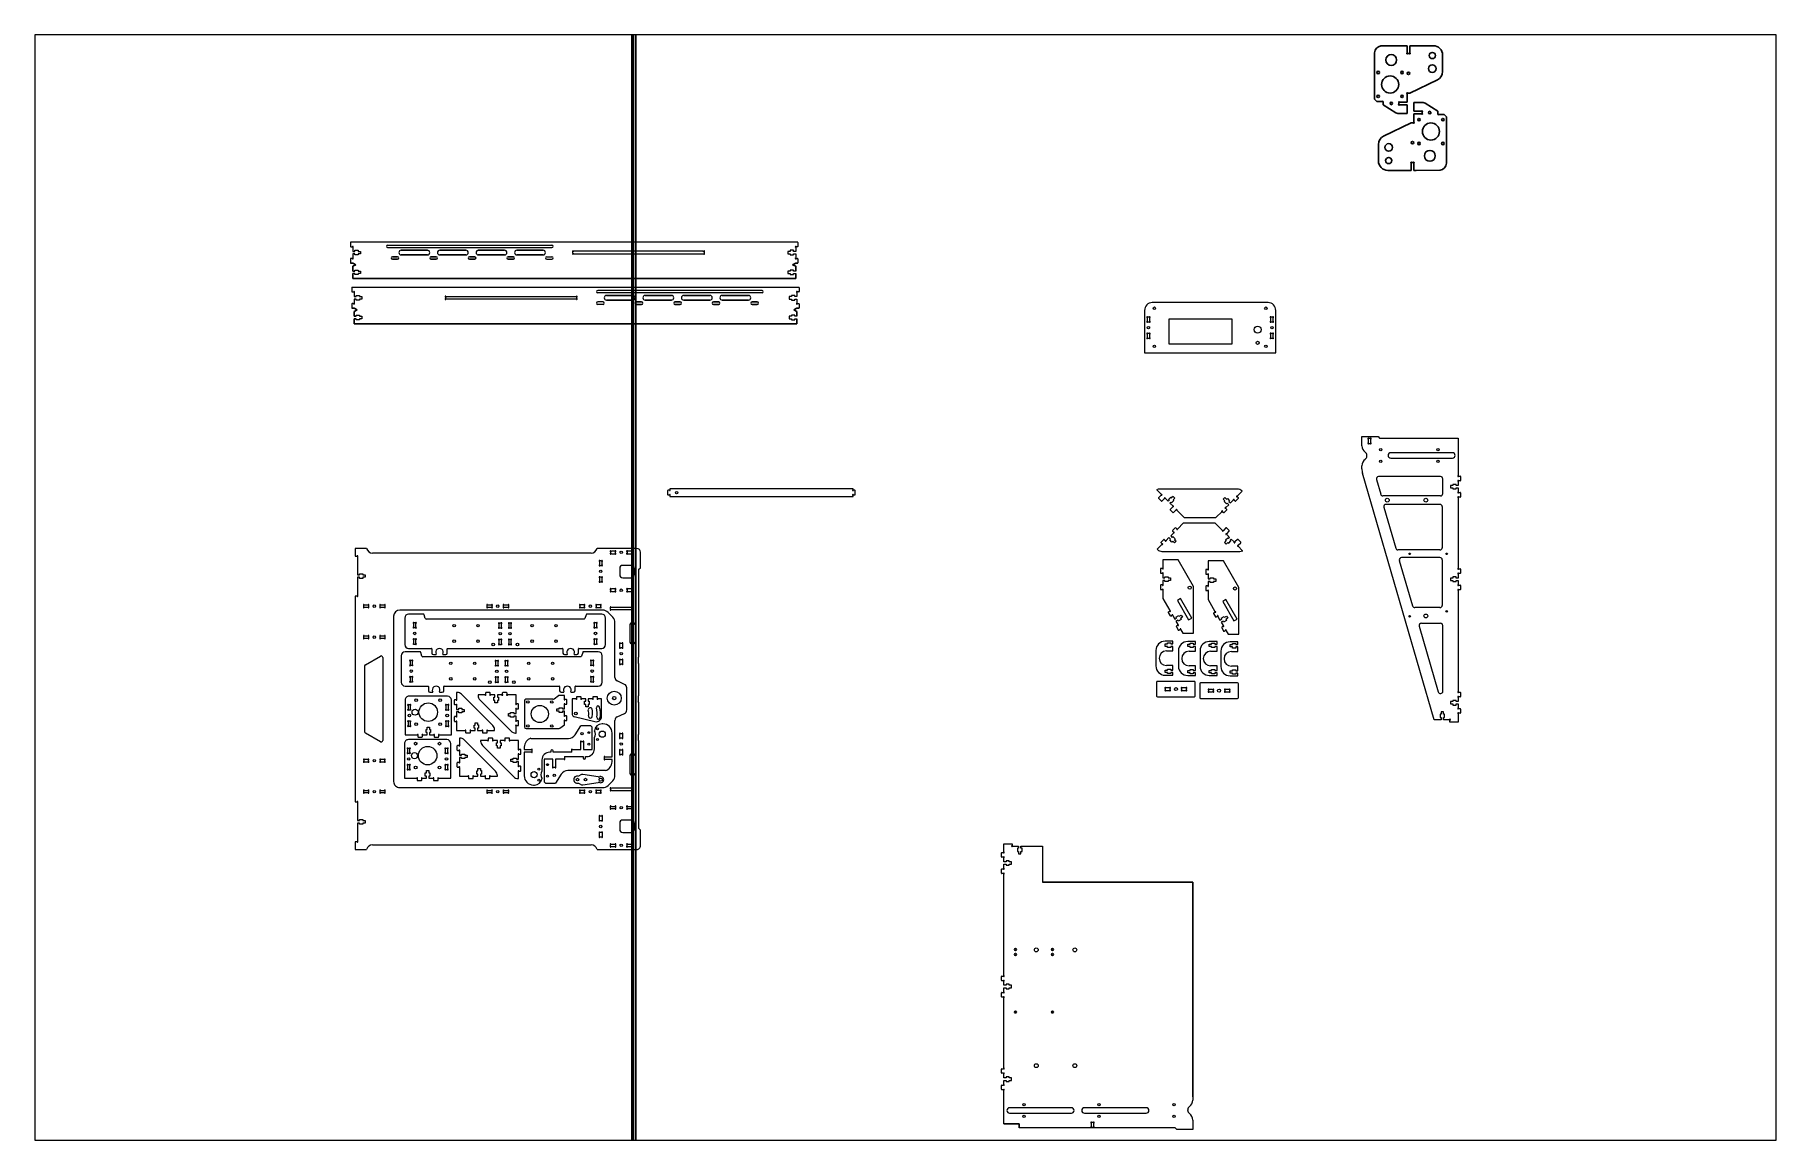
# Paper-space layout 'Layout2' of a CAD drawing. Header units: millimetres. Extents: x 40 to 364, y 26 to 231.
# The model-space entities are those that its viewports show. They can reach past a viewport. Long polylines and large blocks are cut down to what shows.
import ezdxf

# ---------------------------------------------------------------- set-up
doc = ezdxf.new("R2010")
doc.units = ezdxf.units.MM
doc.header["$PDSIZE"] = -1
doc.layers.add('WHITE', color=7, linetype='Continuous', true_color=0xffffff)

msp = doc.modelspace()

# ---------------------------------------------------------------- linework, layer by layer
for p, q in [((1531.2, 1227.6), (1531.2, 1167.6)), ((1531.2, 1227.6), (1531.2, 1167.6)), ((1539.2, 1236.6), (1570.3, 1236.7)), ((1539.2, 1236.6), (1570.3, 1236.7)), ((1531.2, 1167.6), (1534.2, 1164.6)), ((1531.2, 1167.6), (1534.2, 1164.6)), ((1534.2, 1164.6), (1541.2, 1164.6)), ((1534.2, 1164.6), (1541.2, 1164.6)), ((1621.3, 1147.4), (1614.3, 1147.4)), ((1621.3, 1147.4), (1614.3, 1147.4)), ((1624.3, 1144.4), (1621.3, 1147.4)), ((1624.3, 1144.4), (1621.3, 1147.4)), ((1624.3, 1084.4), (1624.3, 1144.4)), ((1624.3, 1084.4), (1624.3, 1144.4)), ((1616.3, 1075.4), (1585.2, 1075.2)), ((1616.3, 1075.4), (1585.2, 1075.2)), ((303.6, 971.6), (269.6, 971.6)), ((353.6, 971.6), (319.6, 971.6)), ((403.6, 971.6), (369.6, 971.6)), ((453.6, 971.6), (419.6, 971.6)), ((204.4, 955), (206.9, 955)), ((206.9, 955), (210.9, 953)), ((210.9, 953), (206.9, 951)), ((206.9, 951), (206.9, 944.6)), ((265, 963.3), (258.2, 963.3)), ((265, 960.1), (258.2, 960.1)), ((303.6, 965.6), (269.6, 965.6)), ((315, 963.3), (308.2, 963.3)), ((315, 960.1), (308.2, 960.1)), ((353.6, 965.6), (319.6, 965.6)), ((365, 963.3), (358.2, 963.3)), ((365, 960.1), (358.2, 960.1)), ((369.6, 965.6), (403.6, 965.6)), ((415, 963.3), (408.2, 963.3)), ((415, 960.1), (408.2, 960.1)), ((419.6, 965.6), (453.6, 965.6)), ((780.9, 955), (776.9, 953)), ((776.9, 953), (780.9, 951)), ((783.4, 955), (780.9, 955)), ((780.9, 944.6), (780.9, 951)), ((206.9, 941.4), (206.9, 935)), ((206.9, 935), (780.9, 935)), ((780.9, 941.4), (780.9, 935)), ((535.8, 913.1), (569.8, 913.1)), ((569.8, 907.1), (535.8, 907.1)), ((574.4, 904.7), (581.2, 904.7)), ((585.8, 913.1), (619.8, 913.1)), ((619.8, 907.1), (585.8, 907.1)), ((624.4, 904.7), (631.2, 904.7)), ((635.8, 913.1), (669.8, 913.1)), ((635.8, 907.1), (669.8, 907.1)), ((674.4, 904.7), (681.2, 904.7)), ((685.8, 913.1), (719.8, 913.1)), ((685.8, 907.1), (719.8, 907.1)), ((724.4, 904.7), (731.2, 904.7)), ((206, 896.5), (208.5, 896.5)), ((208.5, 896.5), (212.5, 894.5)), ((212.5, 894.5), (208.5, 892.5)), ((208.5, 886.1), (208.5, 892.5)), ((208.5, 882.9), (208.5, 876.5)), ((574.4, 901.5), (581.2, 901.5)), ((624.4, 901.5), (631.2, 901.5)), ((674.4, 901.5), (681.2, 901.5)), ((724.4, 901.5), (731.2, 901.5)), ((782.5, 896.5), (778.5, 894.5)), ((778.5, 894.5), (782.5, 892.5)), ((785, 896.5), (782.5, 896.5)), ((782.5, 892.5), (782.5, 886.1)), ((782.5, 882.9), (782.5, 876.5)), ((782.5, 876.5), (208.5, 876.5)), ((1100.7, 152.8), (1295.7, 152.8)), ((1295.7, 152.8), (1295.7, -125.3)), ((1050.7, -160.3), (1070.7, -160.3)), ((1070.7, -160.3), (1070.7, -165.3))]:
    msp.add_line(p, q)
at = {"color": 7, "linetype": 'Continuous', "lineweight": 15}
for p, q in [((203.9, 981.7), (203.9, 976.7)), ((783.4, 982.2), (204.4, 982.2)), ((204.4, 976.2), (206, 976.2)), ((206.9, 975.4), (206.9, 970.2)), ((209.7, 970.2), (209.7, 971.6)), ((209.7, 971.6), (213.9, 971.6)), ((213.9, 971.6), (213.9, 970.2)), ((252.1, 978.3), (465, 978.3)), ((252.1, 975.1), (465, 975.1)), ((773.9, 971.6), (773.9, 970.2)), ((778.1, 971.6), (773.9, 971.6)), ((778.1, 970.2), (778.1, 971.6)), ((780.9, 975.4), (780.9, 970.2)), ((783.4, 976.2), (781.7, 976.2)), ((783.9, 981.7), (783.9, 976.7)), ((203.9, 960.5), (203.9, 955.5)), ((206, 961), (204.4, 961)), ((206.9, 970.2), (209.7, 970.2)), ((209.7, 967), (206.9, 967)), ((206.9, 967), (206.9, 961.9)), ((209.7, 965.7), (209.7, 967)), ((213.9, 965.7), (209.7, 965.7)), ((213.9, 970.2), (216.9, 970.2)), ((216.9, 967), (213.9, 967)), ((213.9, 967), (213.9, 965.7)), ((216.9, 970.2), (216.9, 967)), ((458.2, 963.3), (465, 963.3)), ((458.2, 960.1), (465, 960.1)), ((492.3, 967.8), (492.3, 969.4)), ((660.8, 970.3), (493.2, 970.3)), ((493.2, 967), (661.4, 967)), ((662.3, 969.4), (662.3, 967.8)), ((770.9, 970.2), (770.9, 967)), ((773.9, 970.2), (770.9, 970.2)), ((770.9, 967), (773.9, 967)), ((773.9, 967), (773.9, 965.7)), ((773.9, 965.7), (778.1, 965.7)), ((780.9, 970.2), (778.1, 970.2)), ((778.1, 967), (780.9, 967)), ((778.1, 965.7), (778.1, 967)), ((780.9, 967), (780.9, 961.9)), ((781.7, 961), (783.4, 961)), ((783.9, 960.5), (783.9, 955.5)), ((206.9, 944.6), (209.7, 944.6)), ((209.7, 941.4), (206.9, 941.4)), ((209.7, 944.6), (209.7, 946)), ((209.7, 946), (213.9, 946)), ((209.7, 940.1), (209.7, 941.4)), ((213.9, 940.1), (209.7, 940.1)), ((213.9, 946), (213.9, 944.6)), ((213.9, 944.6), (216.9, 944.6)), ((216.9, 941.4), (213.9, 941.4)), ((213.9, 941.4), (213.9, 940.1)), ((216.9, 944.6), (216.9, 941.4)), ((770.9, 944.6), (770.9, 941.4)), ((773.9, 944.6), (770.9, 944.6)), ((770.9, 941.4), (773.9, 941.4)), ((773.9, 946), (773.9, 944.6)), ((778.1, 946), (773.9, 946)), ((773.9, 941.4), (773.9, 940.1)), ((773.9, 940.1), (778.1, 940.1)), ((778.1, 944.6), (778.1, 946)), ((780.9, 944.6), (778.1, 944.6)), ((778.1, 941.4), (780.9, 941.4)), ((778.1, 940.1), (778.1, 941.4)), ((205.5, 923.2), (205.5, 918.2)), ((206, 923.7), (785, 923.7)), ((206, 917.7), (207.6, 917.7)), ((208.5, 916.8), (208.5, 911.7)), ((208.5, 911.7), (211.3, 911.7)), ((208.5, 908.5), (208.5, 903.3)), ((211.3, 908.5), (208.5, 908.5)), ((211.3, 911.7), (211.3, 913)), ((211.3, 913), (215.5, 913)), ((211.3, 907.1), (211.3, 908.5)), ((215.5, 907.1), (211.3, 907.1)), ((215.5, 913), (215.5, 911.7)), ((215.5, 911.7), (218.5, 911.7)), ((215.5, 908.5), (215.5, 907.1)), ((218.5, 908.5), (215.5, 908.5)), ((218.5, 911.7), (218.5, 908.5)), ((327.1, 910.8), (327.1, 909.3)), ((496.2, 908.4), (327.9, 908.4)), ((328.6, 911.7), (496.2, 911.7)), ((497.1, 909.3), (497.1, 910.8)), ((737.3, 919.7), (524.4, 919.7)), ((737.3, 916.5), (524.4, 916.5)), ((531.2, 904.7), (524.4, 904.7)), ((775.5, 911.7), (772.5, 911.7)), ((772.5, 911.7), (772.5, 908.5)), ((772.5, 908.5), (775.5, 908.5)), ((779.7, 913), (775.5, 913)), ((775.5, 913), (775.5, 911.7)), ((775.5, 908.5), (775.5, 907.1)), ((775.5, 907.1), (779.7, 907.1)), ((779.7, 911.7), (779.7, 913)), ((782.5, 911.7), (779.7, 911.7)), ((779.7, 908.5), (782.5, 908.5)), ((779.7, 907.1), (779.7, 908.5)), ((782.5, 916.8), (782.5, 911.7)), ((782.5, 908.5), (782.5, 903.3)), ((785, 917.7), (783.4, 917.7)), ((785.5, 923.2), (785.5, 918.2)), ((1393.1, 903.8), (1243.1, 903.8)), ((205.5, 902), (205.5, 897)), ((207.6, 902.5), (206, 902.5)), ((208.5, 886.1), (211.3, 886.1)), ((211.3, 882.9), (208.5, 882.9)), ((211.3, 886.1), (211.3, 887.4)), ((211.3, 887.4), (215.5, 887.4)), ((211.3, 881.5), (211.3, 882.9)), ((215.5, 881.5), (211.3, 881.5)), ((215.5, 887.4), (215.5, 886.1)), ((215.5, 886.1), (218.5, 886.1)), ((215.5, 882.9), (215.5, 881.5)), ((218.5, 882.9), (215.5, 882.9)), ((218.5, 886.1), (218.5, 882.9)), ((531.2, 901.5), (524.4, 901.5)), ((775.5, 886.1), (772.5, 886.1)), ((772.5, 886.1), (772.5, 882.9)), ((772.5, 882.9), (775.5, 882.9)), ((779.7, 887.4), (775.5, 887.4)), ((775.5, 887.4), (775.5, 886.1)), ((775.5, 882.9), (775.5, 881.5)), ((775.5, 881.5), (779.7, 881.5)), ((779.7, 886.1), (779.7, 887.4)), ((782.5, 886.1), (779.7, 886.1)), ((779.7, 882.9), (782.5, 882.9)), ((779.7, 881.5), (779.7, 882.9)), ((783.4, 902.5), (785, 902.5)), ((785.5, 902), (785.5, 897)), ((1233.1, 893.8), (1233.1, 838.8)), ((1236.4, 884.1), (1236.4, 879.6)), ((1238.9, 885), (1237.3, 885)), ((1239.7, 879.6), (1239.7, 884.1)), ((1264.7, 882.6), (1264.7, 850.6)), ((1346.7, 882.6), (1264.7, 882.6)), ((1346.7, 850.6), (1346.7, 882.6)), ((1396.4, 884.1), (1396.4, 879.6)), ((1398.9, 885), (1397.3, 885)), ((1399.7, 879.6), (1399.7, 884.1)), ((1403.1, 838.8), (1403.1, 893.8)), ((1236.4, 862.9), (1236.4, 858.4)), ((1237.3, 878.8), (1238.9, 878.8)), ((1238.9, 863.8), (1237.3, 863.8)), ((1239.7, 858.4), (1239.7, 862.9)), ((1396.4, 862.9), (1396.4, 858.4)), ((1397.3, 878.8), (1398.9, 878.8)), ((1398.9, 863.8), (1397.3, 863.8)), ((1399.7, 858.4), (1399.7, 862.9)), ((1233.1, 838.8), (1403.1, 838.8)), ((1237.3, 857.6), (1238.9, 857.6)), ((1264.7, 850.6), (1346.7, 850.6)), ((1397.3, 857.6), (1398.9, 857.6)), ((1514.7, 718.3), (1514.7, 730.4)), ((1514.7, 730.4), (1535.6, 730.4)), ((1523, 726.8), (1523, 722.3)), ((1525.5, 727.7), (1523.9, 727.7)), ((1526.3, 722.3), (1526.3, 726.8)), ((1535.6, 730.4), (1537.6, 728.4)), ((1537.6, 728.4), (1639.6, 728.4)), ((1639.6, 728.4), (1639.6, 679.9)), ((1521.3, 705), (1521.3, 705.9)), ((1523.9, 721.5), (1525.5, 721.5)), ((1632.1, 709.4), (1552.1, 709.4)), ((1552.1, 702.4), (1632.1, 702.4)), ((1514.7, 688.4), (1514.7, 692.5)), ((1608.6, 363.5), (1515.5, 682.8)), ((1616.6, 678.4), (1536.4, 678.4)), ((1640.5, 679), (1642.1, 679)), ((1642.6, 678.5), (1642.6, 673.5)), ((614.9, 660.2), (614.9, 655.2)), ((617, 660.7), (615.4, 660.7)), ((615.4, 654.7), (617, 654.7)), ((617.9, 662.7), (617.9, 661.6)), ((855.2, 662.7), (617.9, 662.7)), ((855.2, 661.6), (855.2, 662.7)), ((857.7, 660.7), (856.1, 660.7)), ((856.1, 654.7), (857.7, 654.7)), ((858.2, 655.2), (858.2, 660.2)), ((1254.5, 655.5), (1248.8, 661.3)), ((1353.4, 662.2), (1252.5, 662.2)), ((1353.5, 653.4), (1359.5, 659.4)), ((1359.5, 659.4), (1359, 659.9)), ((1533.5, 674.6), (1539.1, 655.6)), ((1619.6, 656.4), (1619.6, 675.4)), ((1632.6, 667), (1629.6, 667)), ((1629.6, 667), (1629.6, 663.8)), ((1629.6, 663.8), (1632.6, 663.8)), ((1636.8, 668.4), (1632.6, 668.4)), ((1632.6, 668.4), (1632.6, 667)), ((1632.6, 663.8), (1632.6, 662.5)), ((1632.6, 662.5), (1636.8, 662.5)), ((1636.8, 667), (1636.8, 668.4)), ((1639.6, 667), (1636.8, 667)), ((1636.8, 662.5), (1636.8, 663.8)), ((1636.8, 663.8), (1639.6, 663.8)), ((1639.6, 672.2), (1639.6, 667)), ((1639.6, 663.8), (1639.6, 658.7)), ((1642.1, 673), (1640.5, 673)), ((1640.5, 657.8), (1642.1, 657.8)), ((1642.6, 657.3), (1642.6, 652.3)), ((617.9, 653.9), (617.9, 652.7)), ((617.9, 652.7), (855.2, 652.7)), ((855.2, 652.7), (855.2, 653.9)), ((1254.5, 654.3), (1251.3, 651)), ((1251.3, 650.3), (1254.8, 646.7)), ((1255.5, 646.7), (1258.8, 650)), ((1263.6, 646.4), (1260, 650)), ((1264.9, 647.6), (1263.6, 646.4)), ((1266.9, 651.6), (1264, 648.6)), ((1264, 648.6), (1264.9, 647.6)), ((1265.9, 644.1), (1267.2, 645.4)), ((1269.5, 640.5), (1265.9, 644.1)), ((1269.5, 639.3), (1266.3, 636)), ((1266.3, 635.3), (1269.8, 631.7)), ((1267.9, 650.6), (1266.9, 651.6)), ((1267.2, 645.4), (1268.1, 644.4)), ((1267.9, 650.6), (1268.6, 651.3)), ((1271.1, 647.4), (1268.1, 644.4)), ((1270, 652.7), (1268.6, 651.3)), ((1272.3, 650.5), (1270, 652.7)), ((1270.9, 649.1), (1270.1, 648.4)), ((1271.1, 647.4), (1270.1, 648.4)), ((1270.5, 631.7), (1273.8, 635)), ((1270.9, 649.1), (1272.3, 650.5)), ((1284.6, 625.4), (1275, 635)), ((1325.8, 625.7), (1333, 632.9)), ((1334.2, 632.9), (1335.4, 631.7)), ((1335, 649.1), (1337.3, 651.3)), ((1337.1, 646.9), (1335, 649.1)), ((1336.1, 631.7), (1339.6, 635.3)), ((1336.2, 646), (1337.1, 646.9)), ((1339.2, 643), (1336.2, 646)), ((1337.3, 651.3), (1339.4, 649.2)), ((1338.5, 638.4), (1342.1, 642)), ((1339.6, 636), (1338.5, 637.1)), ((1340.1, 644), (1339.2, 643)), ((1339.4, 649.2), (1340.4, 650.2)), ((1342.1, 642), (1340.1, 644)), ((1340.4, 650.2), (1343.3, 647.2)), ((1343.3, 647.2), (1342.4, 646.2)), ((1342.4, 646.2), (1344.4, 644.3)), ((1344.4, 644.3), (1348, 647.9)), ((1349.2, 647.9), (1350.4, 646.7)), ((1351.1, 646.7), (1354.6, 650.3)), ((1354.6, 651), (1353.5, 652.1)), ((1616.6, 653.4), (1541.9, 653.4)), ((1543.1, 638.8), (1558.6, 585.5)), ((1615.9, 642.4), (1545.9, 642.4)), ((1618.7, 639.6), (1618.7, 586.3)), ((1639.6, 651), (1639.6, 559.9)), ((1642.1, 651.8), (1640.5, 651.8)), ((1272.9, 611.9), (1269.4, 608.4)), ((1274.8, 610.8), (1273.6, 611.9)), ((1283.2, 617.9), (1276, 610.8)), ((1324.4, 618.2), (1283.9, 618.2)), ((1284.6, 625.4), (1325.1, 625.4)), ((1324.4, 618.2), (1334, 608.7)), ((1338.5, 612), (1335.2, 608.7)), ((1342.7, 608.4), (1339.2, 612)), ((1255.5, 590.3), (1249.5, 584.3)), ((1257.9, 597), (1254.4, 593.4)), ((1254.4, 592.7), (1255.5, 591.6)), ((1259.8, 595.8), (1258.6, 597)), ((1264.6, 599.4), (1261, 595.8)), ((1266.6, 597.4), (1264.6, 599.4)), ((1265.7, 596.5), (1266.6, 597.4)), ((1268.6, 593.5), (1265.7, 596.5)), ((1270.5, 605.3), (1266.9, 601.7)), ((1266.9, 601.7), (1268.9, 599.7)), ((1269.6, 594.5), (1268.6, 593.5)), ((1268.9, 599.7), (1269.8, 600.7)), ((1269.4, 607.7), (1270.5, 606.5)), ((1271.7, 592.4), (1269.6, 594.5)), ((1269.8, 600.7), (1272.8, 597.7)), ((1274, 594.6), (1271.7, 592.4)), ((1272.8, 597.7), (1271.8, 596.7)), ((1271.8, 596.7), (1274, 594.6)), ((1338.1, 594.6), (1336.7, 593.2)), ((1336.7, 593.2), (1339, 590.9)), ((1337.9, 596.3), (1340.9, 599.3)), ((1337.9, 596.3), (1338.8, 595.3)), ((1338.1, 594.6), (1338.8, 595.3)), ((1339, 590.9), (1340.4, 592.4)), ((1339.5, 604.4), (1342.7, 607.7)), ((1339.5, 603.2), (1343.1, 599.6)), ((1341.1, 593.1), (1340.4, 592.4)), ((1341.8, 598.3), (1340.9, 599.3)), ((1341.1, 593.1), (1342.1, 592.1)), ((1343.1, 599.6), (1341.8, 598.3)), ((1342.1, 592.1), (1345, 595.1)), ((1344.1, 596), (1345.3, 597.3)), ((1345, 595.1), (1344.1, 596)), ((1345.3, 597.3), (1349, 593.7)), ((1353.5, 597), (1350.2, 593.7)), ((1357.7, 593.4), (1354.2, 597)), ((1354.4, 589.4), (1357.7, 592.7)), ((1354.4, 588.2), (1360.2, 582.4)), ((209.8, 585.4), (209.8, 575.4)), ((224.8, 585.4), (209.8, 585.4)), ((209.8, 575.4), (212.1, 575.4)), ((212.9, 574.5), (212.9, 551.2)), ((515.8, 579.4), (232.6, 579.4)), ((574.8, 585.4), (523.5, 585.4)), ((526.6, 568.5), (526.6, 564)), ((529, 569.4), (527.4, 569.4)), ((529.9, 564), (529.9, 568.5)), ((541.1, 581), (541.1, 579.4)), ((546.5, 581.8), (542, 581.8)), ((542, 578.5), (546.5, 578.5)), ((547.3, 579.4), (547.3, 581)), ((562.3, 581), (562.3, 579.4)), ((567.7, 581.8), (563.2, 581.8)), ((563.2, 578.5), (567.7, 578.5)), ((568.5, 579.4), (568.5, 581)), ((579.8, 560.4), (579.8, 580.4)), ((1249.5, 584.3), (1250, 583.8)), ((1255.6, 581.5), (1356.5, 581.5)), ((1256.6, 570.6), (1256.6, 560.1)), ((1276.6, 570.6), (1256.6, 570.6)), ((1296.6, 536), (1276.6, 570.6)), ((1335.3, 569.3), (1315.3, 569.3)), ((1315.3, 569.3), (1315.3, 558.8)), ((1355.3, 534.7), (1335.3, 569.3)), ((1615.9, 583.4), (1561.4, 583.4)), ((1563.2, 569.8), (1580.4, 510.8)), ((1615.9, 573.4), (1566, 573.4)), ((1618.7, 570.6), (1618.7, 511.6)), ((212.9, 551.2), (215.7, 551.2)), ((212.9, 548), (212.9, 524.6)), ((215.7, 548), (212.9, 548)), ((215.7, 552.5), (219.9, 552.5)), ((215.7, 551.2), (215.7, 552.5)), ((215.7, 546.6), (215.7, 548)), ((219.9, 546.6), (215.7, 546.6)), ((219.9, 552.5), (219.9, 551.2)), ((219.9, 551.2), (222.9, 551.2)), ((219.9, 548), (219.9, 546.6)), ((222.9, 548), (219.9, 548)), ((222.9, 551.2), (222.9, 548)), ((526.6, 547.3), (526.6, 542.8)), ((527.4, 563.2), (529, 563.2)), ((529, 548.2), (527.4, 548.2)), ((527.4, 542), (529, 542)), ((529.9, 542.8), (529.9, 547.3)), ((552.8, 559.4), (552.8, 551.4)), ((567.8, 563.4), (556.8, 563.4)), ((556.8, 547.4), (567.8, 547.4)), ((571.8, 551.4), (571.8, 559.4)), ((577.8, 558.4), (579.8, 560.4)), ((577.8, 444.9), (577.8, 558.4)), ((1253.6, 558.7), (1253.6, 553.7)), ((1255.7, 559.2), (1254.1, 559.2)), ((1254.1, 553.2), (1255.7, 553.2)), ((1256.6, 552.3), (1256.6, 547.2)), ((1256.6, 547.2), (1259.4, 547.2)), ((1256.6, 544), (1256.6, 538.9)), ((1259.4, 544), (1256.6, 544)), ((1259.4, 548.6), (1263.6, 548.6)), ((1259.4, 547.2), (1259.4, 548.6)), ((1259.4, 542.7), (1259.4, 544)), ((1263.6, 542.7), (1259.4, 542.7)), ((1263.6, 548.6), (1263.6, 547.3)), ((1263.6, 547.3), (1266.6, 547.3)), ((1263.6, 544), (1263.6, 542.7)), ((1266.6, 544), (1263.6, 544)), ((1266.6, 547.3), (1266.6, 544)), ((1312.3, 557.4), (1312.3, 552.4)), ((1314.5, 557.9), (1312.8, 557.9)), ((1312.8, 551.9), (1314.5, 551.9)), ((1315.3, 551.1), (1315.3, 545.9)), ((1315.3, 545.9), (1318.1, 545.9)), ((1315.3, 542.7), (1315.3, 537.6)), ((1318.1, 542.7), (1315.3, 542.7)), ((1318.1, 547.3), (1322.3, 547.3)), ((1318.1, 545.9), (1318.1, 547.3)), ((1318.1, 541.4), (1318.1, 542.7)), ((1322.3, 547.3), (1322.3, 546)), ((1322.3, 546), (1325.3, 546)), ((1322.3, 542.7), (1322.3, 541.4)), ((1325.3, 542.7), (1322.3, 542.7)), ((1325.3, 546), (1325.3, 542.7)), ((1632.6, 547), (1629.6, 547)), ((1629.6, 547), (1629.6, 543.8)), ((1629.6, 543.8), (1632.6, 543.8)), ((1636.8, 548.4), (1632.6, 548.4)), ((1632.6, 548.4), (1632.6, 547)), ((1632.6, 543.8), (1632.6, 542.5)), ((1632.6, 542.5), (1636.8, 542.5)), ((1636.8, 547), (1636.8, 548.4)), ((1639.6, 547), (1636.8, 547)), ((1636.8, 542.5), (1636.8, 543.8)), ((1636.8, 543.8), (1639.6, 543.8)), ((1639.6, 552.2), (1639.6, 547)), ((1639.6, 543.8), (1639.6, 538.7)), ((1640.5, 559), (1642.1, 559)), ((1642.1, 553), (1640.5, 553)), ((1642.6, 558.5), (1642.6, 553.5)), ((209.8, 523.7), (209.8, 257)), ((212.1, 523.7), (209.8, 523.7)), ((541.1, 531.9), (541.1, 530.4)), ((546.5, 532.8), (542, 532.8)), ((542, 529.5), (546.5, 529.5)), ((547.3, 530.4), (547.3, 531.9)), ((562.3, 531.9), (562.3, 530.4)), ((567.7, 532.8), (563.2, 532.8)), ((563.2, 529.5), (567.7, 529.5)), ((568.5, 530.4), (568.5, 531.9)), ((1253.6, 537.5), (1253.6, 532.5)), ((1255.7, 538), (1254.1, 538)), ((1254.1, 532), (1255.7, 532)), ((1256.6, 531.1), (1256.6, 520.6)), ((1256.6, 520.6), (1265.6, 505)), ((1279.8, 520.3), (1275.8, 518)), ((1294.4, 495.2), (1279.8, 520.3)), ((1296.6, 475.6), (1296.6, 536)), ((1312.3, 536.2), (1312.3, 531.2)), ((1314.5, 536.7), (1312.8, 536.7)), ((1312.8, 530.7), (1314.5, 530.7)), ((1315.3, 529.9), (1315.3, 519.3)), ((1315.3, 519.3), (1324.3, 503.7)), ((1322.3, 541.4), (1318.1, 541.4)), ((1355.3, 474.3), (1355.3, 534.7)), ((1639.6, 531), (1639.6, 399.9)), ((1640.5, 537.8), (1642.1, 537.8)), ((1642.1, 531.8), (1640.5, 531.8)), ((1642.6, 537.3), (1642.6, 532.3)), ((221.1, 509.8), (221.1, 511.3)), ((222, 512.2), (226.5, 512.2)), ((226.5, 508.9), (222, 508.9)), ((227.3, 511.3), (227.3, 509.8)), ((242.3, 509.8), (242.3, 511.3)), ((243.2, 512.2), (247.7, 512.2)), ((247.7, 508.9), (243.2, 508.9)), ((248.5, 511.3), (248.5, 509.8)), ((259.8, 497.4), (259.8, 283.4)), ((530.6, 505.4), (267.8, 505.4)), ((298.4, 500.2), (279.2, 500.2)), ((300.9, 494.5), (299.4, 499.5)), ((381.1, 509.8), (381.1, 511.3)), ((382, 512.2), (386.5, 512.2)), ((386.5, 508.9), (382, 508.9)), ((387.3, 511.3), (387.3, 509.8)), ((402.3, 509.8), (402.3, 511.3)), ((403.2, 512.2), (407.7, 512.2)), ((407.7, 508.9), (403.2, 508.9)), ((408.5, 511.3), (408.5, 509.8)), ((501.1, 511.3), (501.1, 509.8)), ((506.5, 512.2), (502, 512.2)), ((502, 508.9), (506.5, 508.9)), ((507.3, 509.8), (507.3, 511.3)), ((509.3, 499.5), (507.7, 494.5)), ((529.5, 500.2), (510.2, 500.2)), ((522.3, 511.3), (522.3, 509.8)), ((527.7, 512.2), (523.2, 512.2)), ((523.2, 508.9), (527.7, 508.9)), ((528.5, 509.8), (528.5, 511.3)), ((537.7, 502.4), (543.8, 496.3)), ((541.1, 506.7), (541.1, 508.3)), ((542, 509.1), (567.7, 509.1)), ((567.7, 505.8), (542, 505.8)), ((568.5, 508.3), (568.5, 506.7)), ((1263.7, 502.3), (1266.2, 498)), ((1265.3, 503.8), (1263.9, 503)), ((1266.9, 497.8), (1268.3, 498.6)), ((1269.5, 498.3), (1272.1, 493.9)), ((1273.8, 496.4), (1277.4, 498.5)), ((1275.8, 518), (1290.1, 492.8)), ((1277.4, 498.5), (1278.1, 497.4)), ((1278.1, 497.4), (1280.7, 498.9)), ((1280.7, 498.9), (1282.3, 496.1)), ((1322.4, 501), (1324.9, 496.7)), ((1324, 502.5), (1322.6, 501.7)), ((1325.6, 496.5), (1327, 497.3)), ((1328.2, 497), (1330.8, 492.6)), ((1332.5, 495.1), (1336.2, 497.2)), ((1338.5, 519), (1334.5, 516.7)), ((1334.5, 516.7), (1348.8, 491.5)), ((1336.2, 497.2), (1336.8, 496.1)), ((1336.8, 496.1), (1339.4, 497.6)), ((1353.2, 493.9), (1338.5, 519)), ((1339.4, 497.6), (1341, 494.8)), ((1615.9, 508.8), (1583.2, 508.8)), ((274.2, 495.2), (274.2, 460.8)), ((285.5, 488.1), (285.5, 483.6)), ((287.9, 488.9), (286.4, 488.9)), ((286.4, 482.7), (287.9, 482.7)), ((288.8, 483.6), (288.8, 488.1)), ((506.8, 493.8), (301.9, 493.8)), ((396.4, 487.7), (396.4, 483.2)), ((398.8, 488.5), (397.3, 488.5)), ((397.3, 482.3), (398.8, 482.3)), ((399.7, 483.2), (399.7, 487.7)), ((409, 487.7), (409, 483.2)), ((411.4, 488.5), (409.9, 488.5)), ((409.9, 482.3), (411.4, 482.3)), ((412.3, 483.2), (412.3, 487.7)), ((519.9, 488.1), (519.9, 483.6)), ((522.3, 488.9), (520.7, 488.9)), ((520.7, 482.7), (522.3, 482.7)), ((523.2, 483.6), (523.2, 488.1)), ((534.5, 460.8), (534.5, 495.2)), ((546.7, 418.2), (546.7, 489.2)), ((565.8, 485.4), (565.8, 465.4)), ((573.8, 465.4), (573.8, 485.4)), ((1272.1, 493.9), (1274.5, 495.3)), ((1276.1, 492.5), (1273.7, 491.1)), ((1273.7, 491.1), (1276.2, 486.6)), ((1274.5, 495.3), (1273.8, 496.4)), ((1274.3, 484), (1276.8, 479.6)), ((1275.9, 485.5), (1274.5, 484.6)), ((1276.8, 491.3), (1276.1, 492.5)), ((1280.4, 493.4), (1276.8, 491.3)), ((1277.5, 479.4), (1278.9, 480.3)), ((1282.3, 496.1), (1279.7, 494.6)), ((1279.7, 494.6), (1280.4, 493.4)), ((1280.1, 479.9), (1282.6, 475.6)), ((1282.6, 475.6), (1296.6, 475.6)), ((1290.1, 492.8), (1294.4, 495.2)), ((1330.8, 492.6), (1333.2, 494)), ((1334.8, 491.2), (1332.4, 489.8)), ((1332.4, 489.8), (1334.9, 485.4)), ((1333.2, 494), (1332.5, 495.1)), ((1333, 482.7), (1335.5, 478.3)), ((1334.6, 484.2), (1333.2, 483.4)), ((1335.5, 490), (1334.8, 491.2)), ((1339.1, 492.1), (1335.5, 490)), ((1336.2, 478.2), (1337.6, 479)), ((1341, 494.8), (1338.4, 493.3)), ((1338.4, 493.3), (1339.1, 492.1)), ((1338.8, 478.7), (1341.3, 474.3)), ((1341.3, 474.3), (1355.3, 474.3)), ((1348.8, 491.5), (1353.2, 493.9)), ((1588.9, 484.6), (1613.7, 399.5)), ((1591.8, 488.4), (1616.6, 488.4)), ((1619.6, 400.4), (1619.6, 485.4)), ((221.1, 469.6), (221.1, 471.2)), ((222, 472.1), (226.5, 472.1)), ((226.5, 468.8), (222, 468.8)), ((227.3, 471.2), (227.3, 469.6)), ((242.3, 469.6), (242.3, 471.2)), ((243.2, 472.1), (247.7, 472.1)), ((247.7, 468.8), (243.2, 468.8)), ((248.5, 471.2), (248.5, 469.6)), ((279.2, 455.8), (308.8, 455.8)), ((285.5, 466.9), (285.5, 462.4)), ((287.9, 467.7), (286.4, 467.7)), ((286.4, 461.5), (287.9, 461.5)), ((288.8, 462.4), (288.8, 466.9)), ((309.3, 455.3), (309.3, 449.8)), ((329.3, 449.8), (329.3, 455.3)), ((329.8, 455.8), (478.8, 455.8)), ((396.4, 466.5), (396.4, 462)), ((398.8, 467.3), (397.3, 467.3)), ((397.3, 461.1), (398.8, 461.1)), ((399.7, 462), (399.7, 466.5)), ((409, 466.5), (409, 462)), ((411.4, 467.3), (409.9, 467.3)), ((409.9, 461.1), (411.4, 461.1)), ((412.3, 462), (412.3, 466.5)), ((479.3, 455.3), (479.3, 449.8)), ((499.3, 449.8), (499.3, 455.3)), ((499.8, 455.8), (529.5, 455.8)), ((519.9, 466.9), (519.9, 462.4)), ((522.3, 467.7), (520.7, 467.7)), ((520.7, 461.5), (522.3, 461.5)), ((523.2, 462.4), (523.2, 466.9)), ((553.2, 457.3), (553.2, 461.7)), ((554.1, 462.6), (555.6, 462.6)), ((555.6, 456.4), (554.1, 456.4)), ((556.5, 461.7), (556.5, 457.3)), ((1247.8, 453.1), (1247.8, 433.1)), ((1269.8, 465.1), (1259.8, 465.1)), ((1259.8, 461.7), (1262.8, 461.7)), ((1259.8, 458.5), (1259.8, 461.7)), ((1262.8, 458.5), (1259.8, 458.5)), ((1261.4, 452.6), (1269.8, 452.6)), ((1262.8, 463), (1267, 463)), ((1262.8, 461.7), (1262.8, 463)), ((1262.8, 457.1), (1262.8, 458.5)), ((1267, 457.1), (1262.8, 457.1)), ((1267, 463), (1267, 461.7)), ((1267, 461.7), (1269.8, 461.7)), ((1267, 458.5), (1267, 457.1)), ((1269.8, 458.5), (1267, 458.5)), ((1269.8, 461.7), (1269.8, 465.1)), ((1269.8, 452.6), (1269.8, 458.5)), ((1277, 452.7), (1277, 432.7)), ((1299, 464.7), (1289, 464.7)), ((1289, 461.3), (1292, 461.3)), ((1289, 458.1), (1289, 461.3)), ((1292, 458.1), (1289, 458.1)), ((1290.7, 452.2), (1299, 452.2)), ((1292, 462.7), (1296.2, 462.7)), ((1292, 461.3), (1292, 462.7)), ((1292, 456.8), (1292, 458.1)), ((1296.2, 456.8), (1292, 456.8)), ((1296.2, 462.7), (1296.2, 461.3)), ((1296.2, 461.3), (1299, 461.3)), ((1296.2, 458.1), (1296.2, 456.8)), ((1299, 458.1), (1296.2, 458.1)), ((1299, 461.3), (1299, 464.7)), ((1299, 452.2), (1299, 458.1)), ((1305, 452.7), (1305, 432.7)), ((1327, 464.7), (1317, 464.7)), ((1317, 461.3), (1320, 461.3)), ((1317, 458.1), (1317, 461.3)), ((1320, 458.1), (1317, 458.1)), ((1318.6, 452.2), (1327, 452.2)), ((1320, 462.7), (1324.2, 462.7)), ((1320, 461.3), (1320, 462.7)), ((1320, 456.8), (1320, 458.1)), ((1324.2, 456.8), (1320, 456.8)), ((1324.2, 462.7), (1324.2, 461.3)), ((1324.2, 461.3), (1327, 461.3)), ((1324.2, 458.1), (1324.2, 456.8)), ((1327, 458.1), (1324.2, 458.1)), ((1327, 461.3), (1327, 464.7)), ((1327, 452.2), (1327, 458.1)), ((1332, 452.3), (1332, 432.3)), ((1354, 464.3), (1344, 464.3)), ((1344, 460.9), (1347, 460.9)), ((1344, 457.7), (1344, 460.9)), ((1347, 457.7), (1344, 457.7)), ((1345.6, 451.8), (1354, 451.8)), ((1347, 462.2), (1351.2, 462.2)), ((1347, 460.9), (1347, 462.2)), ((1347, 456.3), (1347, 457.7)), ((1351.2, 456.3), (1347, 456.3)), ((1351.2, 462.2), (1351.2, 460.9)), ((1351.2, 460.9), (1354, 460.9)), ((1351.2, 457.7), (1351.2, 456.3)), ((1354, 457.7), (1351.2, 457.7)), ((1354, 460.9), (1354, 464.3)), ((1354, 451.8), (1354, 457.7)), ((222.2, 432.9), (222.2, 347.9)), ((223.2, 434.6), (242.7, 445.9)), ((245.7, 444.1), (245.7, 336.6)), ((269.7, 446.4), (269.7, 412)), ((294, 451.4), (274.7, 451.4)), ((281.1, 439.2), (281.1, 434.7)), ((283.5, 440.1), (282, 440.1)), ((282, 433.9), (283.5, 433.9)), ((284.4, 434.7), (284.4, 439.2)), ((296.5, 445.7), (295, 450.7)), ((502.4, 445), (297.5, 445)), ((311.3, 447.8), (314.5, 447.8)), ((324.2, 447.8), (327.3, 447.8)), ((392, 438.8), (392, 434.3)), ((394.4, 439.7), (392.8, 439.7)), ((392.8, 433.5), (394.4, 433.5)), ((395.3, 434.3), (395.3, 438.8)), ((404.6, 438.8), (404.6, 434.3)), ((407, 439.7), (405.4, 439.7)), ((405.4, 433.5), (407, 433.5)), ((407.9, 434.3), (407.9, 438.8)), ((481.3, 447.8), (484.5, 447.8)), ((494.2, 447.8), (497.3, 447.8)), ((504.9, 450.7), (503.3, 445.7)), ((525.1, 451.4), (505.8, 451.4)), ((515.4, 439.2), (515.4, 434.7)), ((517.9, 440.1), (516.3, 440.1)), ((516.3, 433.9), (517.9, 433.9)), ((518.7, 434.7), (518.7, 439.2)), ((530.1, 412), (530.1, 446.4)), ((553.2, 436.1), (553.2, 440.5)), ((554.1, 441.4), (555.6, 441.4)), ((555.6, 435.2), (554.1, 435.2)), ((556.5, 440.5), (556.5, 436.1)), ((568.5, 442.9), (568.5, 437.9)), ((570.5, 437.9), (570.5, 442.9)), ((576.8, 443.9), (577.8, 444.9)), ((576.8, 443.9), (576.8, 436.9)), ((577.8, 435.9), (576.8, 436.9)), ((577.8, 394.9), (577.8, 435.9)), ((1269.8, 433.6), (1261.4, 433.6)), ((1262.8, 429), (1267, 429)), ((1262.8, 427.7), (1262.8, 429)), ((1267, 429), (1267, 427.7)), ((1269.8, 427.7), (1269.8, 433.6)), ((1299, 433.2), (1290.7, 433.2)), ((1299, 427.3), (1299, 433.2)), ((1327, 433.2), (1318.6, 433.2)), ((1327, 427.3), (1327, 433.2)), ((1354, 432.8), (1345.6, 432.8)), ((1354, 426.9), (1354, 432.8)), ((274.7, 407), (304.4, 407)), ((281.1, 418), (281.1, 413.5)), ((283.5, 418.9), (282, 418.9)), ((282, 412.7), (283.5, 412.7)), ((284.4, 413.5), (284.4, 418)), ((304.9, 406.5), (304.9, 401)), ((324.9, 401), (324.9, 406.5)), ((325.4, 407), (474.4, 407)), ((392, 417.6), (392, 413.1)), ((394.4, 418.5), (392.8, 418.5)), ((392.8, 412.3), (394.4, 412.3)), ((395.3, 413.1), (395.3, 417.6)), ((404.6, 417.6), (404.6, 413.1)), ((407, 418.5), (405.4, 418.5)), ((405.4, 412.3), (407, 412.3)), ((407.9, 413.1), (407.9, 417.6)), ((474.9, 406.5), (474.9, 401)), ((494.9, 401), (494.9, 406.5)), ((495.4, 407), (525.1, 407)), ((515.4, 418), (515.4, 413.5)), ((517.9, 418.9), (516.3, 418.9)), ((516.3, 412.7), (517.9, 412.7)), ((518.7, 413.5), (518.7, 418)), ((559.2, 409.2), (549.6, 413.7)), ((1248.7, 412.1), (1248.7, 394.1)), ((1297.7, 413.1), (1249.7, 413.1)), ((1259.8, 427.7), (1262.8, 427.7)), ((1259.8, 424.5), (1259.8, 427.7)), ((1262.8, 424.5), (1259.8, 424.5)), ((1259.8, 421.1), (1269.8, 421.1)), ((1262.8, 423.1), (1262.8, 424.5)), ((1267, 423.1), (1262.8, 423.1)), ((1267, 427.7), (1269.8, 427.7)), ((1267, 424.5), (1267, 423.1)), ((1269.8, 424.5), (1267, 424.5)), ((1269.8, 421.1), (1269.8, 424.5)), ((1289, 427.3), (1292, 427.3)), ((1289, 424.1), (1289, 427.3)), ((1292, 424.2), (1289, 424.1)), ((1289, 420.7), (1299, 420.7)), ((1292, 428.7), (1296.2, 428.7)), ((1292, 427.3), (1292, 428.7)), ((1292, 422.8), (1292, 424.2)), ((1296.2, 422.8), (1292, 422.8)), ((1296.2, 428.7), (1296.2, 427.3)), ((1296.2, 427.3), (1299, 427.3)), ((1296.2, 424.1), (1296.2, 422.8)), ((1299, 424.1), (1296.2, 424.1)), ((1298.7, 394.1), (1298.7, 412.1)), ((1299, 420.7), (1299, 424.1)), ((1304.6, 410.1), (1304.6, 392.1)), ((1353.6, 411.1), (1305.6, 411.1)), ((1317, 427.3), (1320, 427.3)), ((1317, 424.1), (1317, 427.3)), ((1320, 424.1), (1317, 424.1)), ((1317, 420.7), (1327, 420.7)), ((1320, 428.7), (1324.2, 428.7)), ((1320, 427.3), (1320, 428.7)), ((1320, 422.8), (1320, 424.1)), ((1324.2, 422.8), (1320, 422.8)), ((1324.2, 428.7), (1324.2, 427.3)), ((1324.2, 427.3), (1327, 427.3)), ((1327, 424.1), (1324.2, 424.1)), ((1324.2, 424.1), (1324.2, 422.8)), ((1327, 420.7), (1327, 424.1)), ((1344, 426.9), (1347, 426.9)), ((1344, 423.7), (1344, 426.9)), ((1347, 423.7), (1344, 423.7)), ((1344, 420.3), (1354, 420.3)), ((1347, 428.2), (1351.2, 428.2)), ((1347, 426.9), (1347, 428.2)), ((1347, 422.3), (1347, 423.7)), ((1351.2, 422.3), (1347, 422.3)), ((1351.2, 428.2), (1351.2, 426.9)), ((1351.2, 426.9), (1354, 426.9)), ((1351.2, 423.7), (1351.2, 422.3)), ((1354, 423.7), (1351.2, 423.7)), ((1354, 420.3), (1354, 423.7)), ((1354.6, 392.1), (1354.6, 410.1)), ((274.7, 388.9), (274.7, 343.9)), ((329.7, 393.9), (279.7, 393.9)), ((306.9, 399), (310.1, 399)), ((319.8, 399), (322.9, 399)), ((334.7, 343.9), (334.7, 388.9)), ((338.4, 388.6), (338.4, 383.5)), ((340.5, 389.2), (338.9, 389.2)), ((341.4, 398.8), (341.4, 390)), ((342.1, 398.8), (341.4, 398.8)), ((388.3, 356.1), (347.9, 396.4)), ((369.3, 395.5), (369.3, 394.8)), ((378, 395.5), (369.3, 395.5)), ((371.7, 389), (412, 348.6)), ((378.9, 398), (378.9, 396.4)), ((384.5, 398.5), (379.4, 398.5)), ((385.1, 396.4), (385.1, 398)), ((391.2, 395.5), (385.9, 395.5)), ((389.9, 392.7), (391.2, 392.7)), ((389.9, 388.3), (389.9, 392.7)), ((391.2, 388.3), (389.9, 388.3)), ((391.2, 392.7), (391.2, 395.5)), ((391.2, 385.5), (391.2, 388.3)), ((394.5, 385.5), (391.2, 385.5)), ((394.5, 395.5), (394.5, 392.7)), ((399.8, 395.5), (394.5, 395.5)), ((394.5, 392.7), (395.8, 392.7)), ((394.5, 388.5), (394.5, 385.5)), ((395.8, 388.5), (394.5, 388.5)), ((395.8, 392.7), (395.8, 388.5)), ((400.7, 398), (400.7, 396.4)), ((406.3, 398.5), (401.2, 398.5)), ((406.8, 396.4), (406.8, 398)), ((418.5, 395.5), (407.7, 395.5)), ((418.5, 384.7), (418.5, 395.5)), ((421.1, 383.8), (419.4, 383.8)), ((429.3, 387.9), (429.3, 354.1)), ((466.1, 389.9), (431.3, 389.9)), ((467.9, 390.5), (473.4, 394.7)), ((481.3, 394.9), (474.1, 394.9)), ((476.9, 399), (480.1, 399)), ((481.3, 390.3), (481.3, 394.9)), ((483.8, 389.5), (482.1, 389.5)), ((484.3, 384), (484.3, 389)), ((489.8, 399), (492.9, 399)), ((491.4, 390.3), (491.4, 370.3)), ((495.9, 390.3), (491.4, 390.3)), ((496.8, 392.8), (496.8, 391.1)), ((502.3, 393.3), (497.3, 393.3)), ((502.8, 391.1), (502.8, 392.8)), ((508.8, 390.3), (503.7, 390.3)), ((507.4, 387.3), (508.8, 387.3)), ((507.4, 383.1), (507.4, 387.3)), ((508.8, 387.3), (508.8, 390.3)), ((512, 390.3), (512, 387.3)), ((517.1, 390.3), (512, 390.3)), ((512, 387.3), (513.3, 387.3)), ((513.3, 387.3), (513.3, 383.1)), ((518, 392.8), (518, 391.1)), ((523.5, 393.3), (518.5, 393.3)), ((524, 391.1), (524, 392.8)), ((529.4, 390.3), (524.9, 390.3)), ((529.4, 367.9), (529.4, 390.3)), ((562, 376.1), (562, 404.7)), ((568.5, 392.9), (568.5, 387.9)), ((570.5, 387.9), (570.5, 392.9)), ((576.8, 393.9), (577.8, 394.9)), ((576.8, 393.9), (576.8, 386.9)), ((577.8, 385.9), (576.8, 386.9)), ((577.8, 344.9), (577.8, 385.9)), ((1249.7, 393.1), (1297.7, 393.1)), ((1259.9, 403.8), (1259.9, 402.3)), ((1265.4, 404.7), (1260.8, 404.7)), ((1260.8, 401.5), (1265.4, 401.5)), ((1266.2, 402.3), (1266.2, 403.8)), ((1281.1, 403.8), (1281.1, 402.3)), ((1286.6, 404.7), (1282, 404.7)), ((1282, 401.5), (1286.6, 401.5)), ((1287.4, 402.3), (1287.4, 403.8)), ((1305.6, 391.1), (1353.6, 391.1)), ((1315.9, 401.9), (1315.9, 400.4)), ((1321.3, 402.7), (1316.8, 402.7)), ((1316.8, 399.5), (1321.3, 399.5)), ((1322.2, 400.4), (1322.2, 401.9)), ((1337.1, 401.9), (1337.1, 400.4)), ((1342.5, 402.7), (1338, 402.7)), ((1338, 399.5), (1342.5, 399.5)), ((1343.4, 400.4), (1343.4, 401.9)), ((1632.6, 387), (1629.6, 387)), ((1629.6, 387), (1629.6, 383.8)), ((1629.6, 383.8), (1632.6, 383.8)), ((1636.8, 388.4), (1632.6, 388.4)), ((1632.6, 388.4), (1632.6, 387)), ((1632.6, 383.8), (1632.6, 382.5)), ((1636.8, 387), (1636.8, 388.4)), ((1639.6, 387), (1636.8, 387)), ((1636.8, 382.5), (1636.8, 383.8)), ((1636.8, 383.8), (1639.6, 383.8)), ((1639.6, 392.2), (1639.6, 387)), ((1639.6, 383.8), (1639.6, 378.7)), ((1640.5, 399), (1642.1, 399)), ((1642.1, 393), (1640.5, 393)), ((1642.6, 398.5), (1642.6, 393.5)), ((278.5, 381.7), (278.5, 377.3)), ((281, 382.6), (279.4, 382.6)), ((279.4, 376.4), (281, 376.4)), ((281, 361.4), (279.4, 361.4)), ((281.8, 377.3), (281.8, 381.7)), ((327.6, 381.7), (327.6, 377.3)), ((330, 382.6), (328.4, 382.6)), ((328.4, 376.4), (330, 376.4)), ((330, 361.4), (328.4, 361.4)), ((330.9, 377.3), (330.9, 381.7)), ((338.4, 366.9), (338.4, 361.8)), ((338.9, 383), (340.5, 383)), ((340.5, 367.4), (338.9, 367.4)), ((338.9, 361.2), (340.5, 361.2)), ((341.4, 382.1), (341.4, 376.8)), ((341.4, 376.8), (344.2, 376.8)), ((341.4, 373.6), (341.4, 368.3)), ((344.2, 373.6), (341.4, 373.6)), ((344.2, 378.2), (348.4, 378.2)), ((344.2, 376.8), (344.2, 378.2)), ((344.2, 372.3), (344.2, 373.6)), ((348.4, 372.3), (344.2, 372.3)), ((348.4, 378.2), (348.4, 376.8)), ((348.4, 376.8), (351.4, 376.8)), ((348.4, 373.6), (348.4, 372.3)), ((351.4, 373.6), (348.4, 373.6)), ((351.4, 376.8), (351.4, 373.6)), ((408.5, 371.4), (411.5, 371.4)), ((408.5, 368.2), (408.5, 371.4)), ((411.5, 368.2), (408.5, 368.2)), ((411.5, 372.8), (415.7, 372.8)), ((411.5, 371.4), (411.5, 372.8)), ((411.5, 366.9), (411.5, 368.2)), ((415.7, 366.9), (411.5, 366.9)), ((415.7, 372.8), (415.7, 371.4)), ((415.7, 371.4), (418.5, 371.4)), ((415.7, 368.2), (415.7, 366.9)), ((418.5, 368.2), (415.7, 368.2)), ((418.5, 371.4), (418.5, 376.7)), ((418.5, 362.9), (418.5, 368.2)), ((419.4, 377.6), (421.1, 377.6)), ((421.1, 362), (419.4, 362)), ((421.6, 378.1), (421.6, 383.3)), ((421.6, 356.4), (421.6, 361.5)), ((471.3, 377.5), (474.3, 377.5)), ((471.3, 374.3), (471.3, 377.5)), ((474.3, 374.3), (471.3, 374.3)), ((474.3, 378.7), (478.5, 378.7)), ((474.3, 377.5), (474.3, 378.7)), ((474.3, 372.8), (474.3, 374.3)), ((478.5, 372.8), (474.3, 372.8)), ((478.5, 378.7), (478.5, 377.5)), ((478.5, 377.5), (481.3, 377.5)), ((478.5, 374.3), (478.5, 372.8)), ((481.3, 374.3), (478.5, 374.3)), ((481.3, 377.5), (481.3, 382.6)), ((481.3, 369.1), (481.3, 374.3)), ((481.3, 356.9), (481.3, 361.4)), ((482.1, 383.5), (483.8, 383.5)), ((483.8, 368.3), (482.1, 368.3)), ((482.1, 362.3), (483.8, 362.3)), ((484.3, 362.8), (484.3, 367.8)), ((493.7, 367.4), (520.8, 361.1)), ((508.8, 383.1), (507.4, 383.1)), ((508.8, 380.3), (508.8, 383.1)), ((512, 380.3), (508.8, 380.3)), ((512, 383.1), (512, 380.3)), ((513.3, 383.1), (512, 383.1)), ((546.7, 291.5), (546.7, 362.6)), ((549.6, 367.2), (559.1, 371.5)), ((1617.3, 363.5), (1608.6, 363.5)), ((1617.3, 370.5), (1616, 370.5)), ((1616, 370.5), (1616, 366.3)), ((1616, 366.3), (1617.3, 366.3)), ((1620.5, 373.5), (1617.3, 373.5)), ((1617.3, 373.5), (1617.3, 370.5)), ((1617.3, 366.3), (1617.3, 363.5)), ((1620.5, 370.5), (1620.5, 373.5)), ((1621.9, 370.5), (1620.5, 370.5)), ((1620.5, 363.5), (1620.5, 366.3)), ((1620.5, 366.3), (1621.9, 366.3)), ((1628.1, 363.5), (1620.5, 363.5)), ((1621.9, 366.3), (1621.9, 370.5)), ((1628.9, 360.4), (1628.9, 362.6)), ((1632.6, 382.5), (1636.8, 382.5)), ((1639.6, 371), (1639.6, 360.4)), ((1640.5, 377.8), (1642.1, 377.8)), ((1642.1, 371.8), (1640.5, 371.8)), ((1642.6, 377.3), (1642.6, 372.3)), ((242.7, 334.8), (223.2, 346.1)), ((274.7, 343.9), (290.2, 343.9)), ((278.5, 360.5), (278.5, 356.1)), ((279.4, 355.2), (281, 355.2)), ((281.8, 356.1), (281.8, 360.5)), ((291.1, 343), (291.1, 341.4)), ((291.6, 340.9), (296.6, 340.9)), ((297.1, 341.4), (297.1, 343)), ((298, 343.9), (303.1, 343.9)), ((301.8, 350.9), (303.1, 350.9)), ((301.8, 346.7), (301.8, 350.9)), ((303.1, 346.7), (301.8, 346.7)), ((303.1, 353.9), (306.3, 353.9)), ((303.1, 350.9), (303.1, 353.9)), ((303.1, 343.9), (303.1, 346.7)), ((306.3, 353.9), (306.3, 350.9)), ((306.3, 350.9), (307.7, 350.9)), ((306.3, 346.7), (306.3, 343.9)), ((307.7, 346.7), (306.3, 346.7)), ((306.3, 343.9), (311.4, 343.9)), ((307.7, 350.9), (307.7, 346.7)), ((312.3, 343), (312.3, 341.4)), ((312.8, 340.9), (317.8, 340.9)), ((318.3, 341.4), (318.3, 343)), ((319.2, 343.9), (334.7, 343.9)), ((327.6, 360.5), (327.6, 356.1)), ((328.4, 355.2), (330, 355.2)), ((330.9, 356.1), (330.9, 360.5)), ((341.4, 360.4), (341.4, 349.5)), ((341.4, 349.5), (352.2, 349.5)), ((345, 339.5), (345, 330.8)), ((345.7, 339.5), (345, 339.5)), ((353.1, 348.7), (353.1, 347)), ((353.6, 346.5), (358.8, 346.5)), ((359.3, 347), (359.3, 348.7)), ((360.2, 349.5), (365.4, 349.5)), ((364.1, 356.5), (365.4, 356.5)), ((364.1, 352.3), (364.1, 356.5)), ((365.4, 352.3), (364.1, 352.3)), ((365.4, 359.5), (368.7, 359.5)), ((365.4, 356.5), (365.4, 359.5)), ((365.4, 349.5), (365.4, 352.3)), ((368.7, 359.5), (368.7, 356.7)), ((368.7, 356.7), (370, 356.7)), ((368.7, 352.3), (368.7, 349.5)), ((370, 352.3), (368.7, 352.3)), ((368.7, 349.5), (374, 349.5)), ((370, 356.7), (370, 352.3)), ((374.9, 348.7), (374.9, 347)), ((375.4, 346.5), (380.5, 346.5)), ((381, 347), (381, 348.7)), ((381.9, 349.5), (390.7, 349.5)), ((382.2, 339.1), (382.2, 337.4)), ((387.8, 339.6), (382.7, 339.6)), ((388.3, 337.4), (388.3, 339.1)), ((390.7, 349.5), (390.7, 350.3)), ((403.9, 339.1), (403.9, 337.4)), ((409.6, 339.6), (404.5, 339.6)), ((410.1, 337.4), (410.1, 339.1)), ((417.8, 346.2), (418.5, 346.2)), ((418.5, 346.2), (418.5, 355)), ((419.4, 355.9), (421.1, 355.9)), ((431.5, 351.9), (473.6, 351.9)), ((437.8, 339.3), (486.6, 339.3)), ((475.4, 352.5), (481.3, 356.9)), ((495, 344), (502.3, 355.6)), ((502.6, 355.7), (502.3, 355.6)), ((505.7, 355.7), (502.6, 355.7)), ((514.2, 355.7), (505.7, 355.7)), ((517.2, 324.7), (517.2, 352.7)), ((520, 325.6), (520, 340.3)), ((531, 358.1), (530, 358.1)), ((543, 315.4), (543, 346.1)), ((553.2, 340.2), (553.2, 344.7)), ((554.1, 345.6), (555.6, 345.6)), ((555.6, 339.4), (554.1, 339.4)), ((556.5, 344.7), (556.5, 340.2)), ((568.5, 342.9), (568.5, 337.9)), ((570.5, 337.9), (570.5, 342.9)), ((576.8, 343.9), (577.8, 344.9)), ((576.8, 343.9), (576.8, 336.9)), ((1639.6, 360.4), (1628.9, 360.4)), ((273.9, 332.6), (273.9, 287.6)), ((277.7, 325.5), (277.7, 321)), ((280.2, 326.3), (278.6, 326.3)), ((278.6, 320.1), (280.2, 320.1)), ((328.9, 337.6), (278.9, 337.6)), ((281, 321), (281, 325.5)), ((326.8, 325.5), (326.8, 321)), ((329.2, 326.3), (327.6, 326.3)), ((327.6, 320.1), (329.2, 320.1)), ((330.1, 321), (330.1, 325.5)), ((333.9, 287.6), (333.9, 332.6)), ((341.9, 329.4), (341.9, 324.2)), ((344.1, 329.9), (342.5, 329.9)), ((342.5, 323.7), (344.1, 323.7)), ((345, 322.8), (345, 317.5)), ((345, 317.5), (347.8, 317.5)), ((347.8, 318.9), (352, 318.9)), ((347.8, 317.5), (347.8, 318.9)), ((391.9, 296.8), (351.5, 337.1)), ((352, 318.9), (352, 317.5)), ((352, 317.5), (355, 317.5)), ((355, 317.5), (355, 314.3)), ((372.5, 336.5), (372.5, 335.8)), ((381.3, 336.5), (372.5, 336.5)), ((374.9, 330), (415.3, 289.7)), ((394.5, 336.5), (389.2, 336.5)), ((393.2, 333.7), (394.5, 333.7)), ((393.2, 329.4), (393.2, 333.7)), ((394.5, 329.4), (393.2, 329.4)), ((394.5, 333.7), (394.5, 336.5)), ((394.5, 326.5), (394.5, 329.4)), ((397.8, 326.5), (394.5, 326.5)), ((397.8, 336.5), (397.8, 333.7)), ((403.1, 336.5), (397.8, 336.5)), ((397.8, 333.7), (399.1, 333.7)), ((397.8, 329.5), (397.8, 326.5)), ((399.1, 329.5), (397.8, 329.5)), ((399.1, 333.7), (399.1, 329.5)), ((421.8, 336.5), (411, 336.5)), ((421.8, 325.7), (421.8, 336.5)), ((421.8, 312.5), (421.8, 317.8)), ((424.4, 324.9), (422.7, 324.9)), ((422.7, 318.7), (424.4, 318.7)), ((424.9, 319.2), (424.9, 324.3)), ((429.1, 321.5), (429.1, 290.8)), ((438.2, 321.5), (429.1, 321.5)), ((429.2, 327.9), (429.2, 324.8)), ((429.2, 324.8), (438.2, 324.8)), ((439.1, 323.9), (439.1, 322.3)), ((463.4, 321.3), (462.1, 321.3)), ((463.4, 323), (463.4, 321.3)), ((466.6, 321.3), (466.6, 323)), ((490.8, 321.3), (466.6, 321.3)), ((490.8, 321.3), (490.8, 323.8)), ((491.6, 324.7), (502.5, 324.7)), ((502.5, 324.7), (502.5, 334.4)), ((503.4, 335.3), (505, 335.3)), ((505.9, 334.4), (505.9, 324.7)), ((505.9, 324.7), (517.2, 324.7)), ((553.2, 319), (553.2, 323.5)), ((554.1, 324.4), (555.6, 324.4)), ((555.6, 318.2), (554.1, 318.2)), ((556.5, 323.5), (556.5, 319)), ((577.8, 335.9), (576.8, 336.9)), ((577.8, 222.4), (577.8, 335.9)), ((221.1, 311.1), (221.1, 309.6)), ((226.5, 312), (222, 312)), ((222, 308.7), (226.5, 308.7)), ((227.3, 309.6), (227.3, 311.1)), ((242.3, 311.1), (242.3, 309.6)), ((247.7, 312), (243.2, 312)), ((243.2, 308.7), (247.7, 308.7)), ((248.5, 309.6), (248.5, 311.1)), ((277.7, 304.3), (277.7, 299.8)), ((280.2, 305.1), (278.6, 305.1)), ((278.6, 298.9), (280.2, 298.9)), ((281, 299.8), (281, 304.3)), ((300.9, 294.6), (302.3, 294.6)), ((300.9, 290.4), (300.9, 294.6)), ((302.3, 297.6), (305.5, 297.6)), ((302.3, 294.6), (302.3, 297.6)), ((305.5, 297.6), (305.5, 294.6)), ((305.5, 294.6), (306.8, 294.6)), ((306.8, 294.6), (306.8, 290.4)), ((326.8, 304.3), (326.8, 299.8)), ((329.2, 305.1), (327.6, 305.1)), ((327.6, 298.9), (329.2, 298.9)), ((330.1, 299.8), (330.1, 304.3)), ((341.9, 307.6), (341.9, 302.5)), ((344.1, 308.1), (342.5, 308.1)), ((342.5, 302), (344.1, 302)), ((345, 314.3), (345, 309)), ((347.8, 314.3), (345, 314.3)), ((345, 301.1), (345, 290.3)), ((347.8, 313), (347.8, 314.3)), ((352, 313), (347.8, 313)), ((352, 314.3), (352, 313)), ((355, 314.3), (352, 314.3)), ((367.7, 297.3), (369, 297.3)), ((367.7, 293.1), (367.7, 297.3)), ((369, 300.3), (372.3, 300.3)), ((369, 297.3), (369, 300.3)), ((372.3, 300.3), (372.3, 297.5)), ((372.3, 297.5), (373.6, 297.5)), ((373.6, 297.5), (373.6, 293.1)), ((411.8, 312.5), (414.8, 312.5)), ((411.8, 309.3), (411.8, 312.5)), ((414.8, 309.3), (411.8, 309.3)), ((414.8, 313.8), (419, 313.8)), ((414.8, 312.5), (414.8, 313.8)), ((414.8, 307.9), (414.8, 309.3)), ((419, 307.9), (414.8, 307.9)), ((419, 313.8), (419, 312.5)), ((419, 312.5), (421.8, 312.5)), ((419, 309.3), (419, 307.9)), ((421.8, 309.3), (419, 309.3)), ((421.8, 304), (421.8, 309.3)), ((421.8, 287.3), (421.8, 296.1)), ((424.4, 303.1), (422.7, 303.1)), ((422.7, 296.9), (424.4, 296.9)), ((424.9, 297.5), (424.9, 302.6)), ((452.1, 311.3), (452.1, 296.6)), ((454.9, 312.2), (454.9, 284.2)), ((466.2, 312.2), (454.9, 312.2)), ((466.2, 302.4), (466.2, 312.2)), ((468.8, 301.6), (467.1, 301.6)), ((469.6, 312.2), (469.6, 302.4)), ((480.5, 312.2), (469.6, 312.2)), ((481.4, 315.6), (481.4, 313.1)), ((481.4, 315.6), (505.5, 315.6)), ((534.4, 297.5), (485.6, 297.5)), ((505.5, 315.6), (505.5, 313.9)), ((508.7, 313.9), (508.7, 315.6)), ((508.7, 315.6), (510, 315.6)), ((533, 313), (533, 314.5)), ((533.9, 315.4), (543, 315.4)), ((542.9, 312.1), (533.9, 312.1)), ((542.9, 309), (542.9, 312.1)), ((565.8, 315.4), (565.8, 295.4)), ((573.8, 295.4), (573.8, 315.4)), ((221.1, 269.4), (221.1, 271)), ((222, 271.9), (226.5, 271.9)), ((227.3, 271), (227.3, 269.4)), ((242.3, 269.4), (242.3, 271)), ((243.2, 271.9), (247.7, 271.9)), ((248.5, 271), (248.5, 269.4)), ((267.8, 275.4), (530.6, 275.4)), ((273.9, 287.6), (289.4, 287.6)), ((290.3, 286.8), (290.3, 285.1)), ((290.8, 284.6), (295.8, 284.6)), ((296.3, 285.1), (296.3, 286.8)), ((297.2, 287.6), (302.3, 287.6)), ((302.3, 290.4), (300.9, 290.4)), ((302.3, 287.6), (302.3, 290.4)), ((305.5, 290.4), (305.5, 287.6)), ((306.8, 290.4), (305.5, 290.4)), ((305.5, 287.6), (310.6, 287.6)), ((311.5, 286.8), (311.5, 285.1)), ((312, 284.6), (317, 284.6)), ((317.5, 285.1), (317.5, 286.8)), ((318.4, 287.6), (333.9, 287.6)), ((345, 290.3), (355.8, 290.3)), ((356.7, 289.4), (356.7, 287.7)), ((357.2, 287.2), (362.4, 287.2)), ((362.9, 287.7), (362.9, 289.4)), ((363.8, 290.3), (369, 290.3)), ((369, 293.1), (367.7, 293.1)), ((369, 290.3), (369, 293.1)), ((372.3, 293.1), (372.3, 290.3)), ((373.6, 293.1), (372.3, 293.1)), ((372.3, 290.3), (377.6, 290.3)), ((378.5, 289.4), (378.5, 287.7)), ((379, 287.2), (384.1, 287.2)), ((381.1, 269.4), (381.1, 271)), ((382, 271.9), (386.5, 271.9)), ((384.6, 287.7), (384.6, 289.4)), ((385.5, 290.3), (394.3, 290.3)), ((387.3, 271), (387.3, 269.4)), ((394.3, 290.3), (394.3, 291)), ((402.3, 269.4), (402.3, 271)), ((403.2, 271.9), (407.7, 271.9)), ((408.5, 271), (408.5, 269.4)), ((421.1, 287.3), (421.8, 287.3)), ((441.1, 278.8), (442.2, 278.8)), ((457.9, 281.2), (466.5, 281.2)), ((466.5, 281.2), (469.6, 281.2)), ((469.6, 281.2), (469.8, 281.3)), ((477.1, 292.9), (469.8, 281.3)), ((501.1, 271), (501.1, 269.4)), ((506.5, 271.9), (502, 271.9)), ((525, 289.5), (505.2, 292.3)), ((505.2, 279.2), (525, 282)), ((507.3, 269.4), (507.3, 271)), ((522.3, 271), (522.3, 269.4)), ((527.7, 271.9), (523.2, 271.9)), ((528.5, 269.4), (528.5, 271)), ((537.7, 278.3), (543.8, 284.4)), ((541.1, 274), (541.1, 272.5)), ((567.7, 274.9), (542, 274.9)), ((542, 271.6), (567.7, 271.6)), ((568.5, 272.5), (568.5, 274)), ((209.8, 257), (212.1, 257)), ((212.9, 256.2), (212.9, 232.8)), ((226.5, 268.6), (222, 268.6)), ((247.7, 268.6), (243.2, 268.6)), ((386.5, 268.6), (382, 268.6)), ((407.7, 268.6), (403.2, 268.6)), ((502, 268.6), (506.5, 268.6)), ((523.2, 268.6), (527.7, 268.6)), ((541.1, 248.8), (541.1, 250.4)), ((542, 251.2), (546.5, 251.2)), ((547.3, 250.4), (547.3, 248.8)), ((562.3, 248.8), (562.3, 250.4)), ((563.2, 251.2), (567.7, 251.2)), ((568.5, 250.4), (568.5, 248.8)), ((212.9, 232.8), (215.7, 232.8)), ((212.9, 229.6), (212.9, 206.2)), ((215.7, 229.6), (212.9, 229.6)), ((215.7, 234.2), (219.9, 234.2)), ((215.7, 232.8), (215.7, 234.2)), ((215.7, 228.3), (215.7, 229.6)), ((219.9, 228.3), (215.7, 228.3)), ((219.9, 234.2), (219.9, 232.8)), ((219.9, 232.8), (222.9, 232.8)), ((219.9, 229.6), (219.9, 228.3)), ((222.9, 229.6), (219.9, 229.6)), ((222.9, 232.8), (222.9, 229.6)), ((526.6, 233.4), (526.6, 237.9)), ((527.4, 238.8), (529, 238.8)), ((529, 232.6), (527.4, 232.6)), ((529.9, 237.9), (529.9, 233.4)), ((546.5, 247.9), (542, 247.9)), ((552.8, 229.4), (552.8, 221.4)), ((567.8, 233.4), (556.8, 233.4)), ((567.7, 247.9), (563.2, 247.9)), ((571.8, 221.4), (571.8, 229.4)), ((209.8, 205.4), (209.8, 195.4)), ((212.1, 205.4), (209.8, 205.4)), ((526.6, 212.2), (526.6, 216.7)), ((527.4, 217.6), (529, 217.6)), ((529, 211.4), (527.4, 211.4)), ((529.9, 216.7), (529.9, 212.2)), ((556.8, 217.4), (567.8, 217.4)), ((579.8, 220.4), (577.8, 222.4)), ((579.8, 200.4), (579.8, 220.4)), ((209.8, 195.4), (224.8, 195.4)), ((232.6, 201.4), (515.8, 201.4)), ((523.5, 195.4), (574.8, 195.4)), ((541.1, 199.8), (541.1, 201.3)), ((542, 202.2), (546.5, 202.2)), ((546.5, 198.9), (542, 198.9)), ((547.3, 201.3), (547.3, 199.8)), ((562.3, 199.8), (562.3, 201.3)), ((563.2, 202.2), (567.7, 202.2)), ((567.7, 198.9), (563.2, 198.9)), ((568.5, 201.3), (568.5, 199.8)), ((1047.7, 185.8), (1047.7, 190.8)), ((1048.2, 191.3), (1049.8, 191.3)), ((1049.8, 185.3), (1048.2, 185.3)), ((1050.7, 192.2), (1050.7, 202.8)), ((1050.7, 202.8), (1061.3, 202.8)), ((1050.7, 179.3), (1050.7, 184.5)), ((1057.7, 180.7), (1053.5, 180.7)), ((1053.5, 180.7), (1053.5, 179.3)), ((1057.7, 179.3), (1057.7, 180.7)), ((1061.3, 202.8), (1061.3, 200.6)), ((1062.2, 199.7), (1069.7, 199.7)), ((1069.7, 196.9), (1068.4, 196.9)), ((1068.4, 196.9), (1068.4, 192.7)), ((1068.4, 192.7), (1069.7, 192.7)), ((1069.7, 199.7), (1069.7, 196.9)), ((1069.7, 192.7), (1069.7, 189.7)), ((1069.7, 189.7), (1072.9, 189.7)), ((1072.9, 196.9), (1072.9, 199.7)), ((1072.9, 199.7), (1100.7, 199.7)), ((1074.3, 196.9), (1072.9, 196.9)), ((1072.9, 189.7), (1072.9, 192.7)), ((1072.9, 192.7), (1074.3, 192.7)), ((1074.3, 192.7), (1074.3, 196.9)), ((1100.7, 199.7), (1100.7, 152.8)), ((1047.7, 164.6), (1047.7, 169.6)), ((1048.2, 170.1), (1049.8, 170.1)), ((1049.8, 164.1), (1048.2, 164.1)), ((1053.5, 179.3), (1050.7, 179.3)), ((1050.7, 171), (1050.7, 176.1)), ((1050.7, 176.1), (1053.5, 176.1)), ((1050.7, 32.2), (1050.7, 163.3)), ((1053.5, 176.1), (1053.5, 174.8)), ((1053.5, 174.8), (1057.7, 174.8)), ((1060.7, 179.3), (1057.7, 179.3)), ((1057.7, 174.8), (1057.7, 176.1)), ((1057.7, 176.1), (1060.7, 176.1)), ((1060.7, 176.1), (1060.7, 179.3)), ((1047.7, 25.8), (1047.7, 30.8)), ((1048.2, 31.3), (1049.8, 31.3)), ((1049.8, 25.3), (1048.2, 25.3)), ((1050.7, 19.3), (1050.7, 24.5)), ((1047.7, 4.6), (1047.7, 9.6)), ((1048.2, 10.1), (1049.8, 10.1)), ((1049.8, 4.1), (1048.2, 4.1)), ((1053.5, 19.3), (1050.7, 19.3)), ((1050.7, 11), (1050.7, 16.1)), ((1050.7, 16.1), (1053.5, 16.1)), ((1050.7, -87.8), (1050.7, 3.3)), ((1057.7, 20.7), (1053.5, 20.7)), ((1053.5, 20.7), (1053.5, 19.3)), ((1053.5, 16.1), (1053.5, 14.8)), ((1053.5, 14.8), (1057.7, 14.8)), ((1057.7, 19.3), (1057.7, 20.7)), ((1060.7, 19.3), (1057.7, 19.3)), ((1057.7, 14.8), (1057.7, 16.1)), ((1057.7, 16.1), (1060.7, 16.1)), ((1060.7, 16.1), (1060.7, 19.3)), ((1047.7, -94.2), (1047.7, -89.2)), ((1048.2, -88.7), (1049.8, -88.7)), ((1047.7, -115.4), (1047.7, -110.4)), ((1049.8, -94.7), (1048.2, -94.7)), ((1048.2, -109.9), (1049.8, -109.9)), ((1050.7, -100.7), (1050.7, -95.5)), ((1053.5, -100.7), (1050.7, -100.7)), ((1050.7, -109), (1050.7, -103.9)), ((1050.7, -103.9), (1053.5, -103.9)), ((1057.7, -99.3), (1053.5, -99.3)), ((1053.5, -99.3), (1053.5, -100.7)), ((1053.5, -103.9), (1053.5, -105.2)), ((1053.5, -105.2), (1057.7, -105.2)), ((1057.7, -100.7), (1057.7, -99.3)), ((1060.7, -100.7), (1057.7, -100.7)), ((1057.7, -105.2), (1057.7, -103.9)), ((1057.7, -103.9), (1060.7, -103.9)), ((1060.7, -103.9), (1060.7, -100.7)), ((1049.8, -115.9), (1048.2, -115.9)), ((1050.7, -160.3), (1050.7, -116.7)), ((1295.7, -125.3), (1295.7, -129.4)), ((1138.2, -139.3), (1058.2, -139.3)), ((1058.2, -146.3), (1138.2, -146.3)), ((1235.2, -139.3), (1155.2, -139.3)), ((1155.2, -146.3), (1235.2, -146.3)), ((1289.1, -142.7), (1289.1, -141.8)), ((1295.7, -155.2), (1295.7, -167.3)), ((1272.8, -165.3), (1070.7, -165.3)), ((1163.9, -159.2), (1163.9, -163.6)), ((1166.4, -158.3), (1164.8, -158.3)), ((1164.8, -164.5), (1166.4, -164.5)), ((1167.2, -163.6), (1167.2, -159.2)), ((1274.8, -167.3), (1272.8, -165.3)), ((1295.7, -167.3), (1274.8, -167.3))]:
    msp.add_line(p, q, dxfattribs=at)
for p in [(568.5, 507.5), (570.5, 507.5), (573.8, 475.4)]:
    msp.add_xline(p, (0, -1))
for centre, radius in [((1552.7, 1218.2), 7.07), ((1552.7, 1218.2), 7.07), ((1602.8, 1094), 7.07), ((1602.8, 1094), 7.07), ((1065.7, 65.7), 1.25), ((1065.7, 59.4), 1.25), ((1113.7, 65.7), 1.25), ((1113.7, 59.4), 1.25), ((1065.7, -15.3), 1.25), ((1113.7, -15.3), 1.25)]:
    msp.add_circle(centre, radius)
for centre, radius in [((1245.8, 896.6), 1.6), ((1390.3, 896.6), 1.6), ((1238.1, 871.3), 1.6), ((1379.6, 868.8), 4.5), ((1398.1, 871.3), 1.6), ((1245.8, 847.1), 1.6), ((1379.6, 851.7), 2), ((1390.3, 847.1), 1.6), ((1539.1, 713.4), 1.5), ((1539.1, 698.4), 1.5), ((1613.3, 713.4), 1.5), ((1613.3, 698.4), 1.5), ((626.5, 657.7), 1.5), ((1547.6, 647.9), 2.5), ((1597.6, 647.9), 2.5), ((554.8, 580.2), 1.6), ((1576.6, 578.4), 1), ((1624.6, 578.4), 1), ((528.2, 555.7), 1.6), ((554.8, 531.2), 1.6), ((1291.6, 534.6), 2), ((1350.3, 533.4), 2), ((234.8, 510.6), 1.6), ((394.8, 510.6), 1.6), ((514.8, 510.6), 1.6), ((1576.6, 497.5), 1), ((1597.6, 497.9), 2.5), ((1624.6, 503.8), 1), ((287.2, 475.2), 1.6), ((338.3, 485.2), 1.6), ((369.3, 485.2), 1.6), ((398, 474.8), 1.6), ((410.6, 474.8), 1.6), ((439.3, 485.2), 1.6), ((470.3, 485.2), 1.6), ((521.5, 475.2), 1.6), ((234.8, 470.4), 1.6), ((338.3, 465.2), 1.6), ((369.3, 465.2), 1.6), ((389, 460.8), 1.75), ((420.2, 460.8), 1.75), ((439.3, 465.2), 1.6), ((470.3, 465.2), 1.6), ((333.9, 436.4), 1.6), ((364.9, 436.4), 1.6), ((434.9, 436.4), 1.6), ((465.9, 436.4), 1.6), ((554.8, 448.9), 1.6), ((282.7, 426.4), 1.6), ((333.9, 416.4), 1.6), ((364.9, 416.4), 1.6), ((384.6, 412), 1.75), ((393.6, 426), 1.6), ((406.2, 426), 1.6), ((415.8, 412), 1.75), ((434.9, 416.4), 1.6), ((465.9, 416.4), 1.6), ((517.1, 426.4), 1.6), ((289.2, 388.7), 1.75), ((304.7, 373.2), 12), ((320.2, 388.7), 1.75), ((433.8, 386.4), 1.6), ((464.8, 386.4), 1.6), ((545.8, 391.4), 9), ((545.8, 391.4), 2.1), ((1273.7, 403.1), 2), ((1329.6, 401.1), 2), ((280.2, 368.9), 1.6), ((287.7, 373.2), 3.95), ((329.2, 368.9), 1.6), ((449.3, 370.9), 11.1), ((495.9, 371.5), 1.75), ((289.2, 357.7), 1.75), ((320.2, 357.7), 1.75), ((433.8, 355.4), 1.6), ((464.8, 355.4), 1.6), ((504, 345.3), 1.6), ((512.7, 346.7), 1.25), ((524.1, 351.7), 1.25), ((524.1, 337.7), 1.25), ((530.2, 344.7), 4), ((286.9, 316.9), 3.95), ((288.4, 332.4), 1.75), ((303.9, 316.9), 12), ((319.4, 332.4), 1.75), ((512.7, 331.7), 1.25), ((554.8, 331.9), 1.6), ((234.8, 310.4), 1.6), ((279.4, 312.6), 1.6), ((288.4, 301.4), 1.75), ((319.4, 301.4), 1.75), ((328.4, 312.6), 1.6), ((441.9, 292.2), 4), ((448.1, 299.2), 1.25), ((459.4, 305.2), 1.25), ((234.8, 270.2), 1.6), ((394.8, 270.2), 1.6), ((448.1, 285.2), 1.25), ((459.4, 290.2), 1.25), ((468.1, 291.5), 1.6), ((498.1, 285.8), 1.75), ((508.6, 285.8), 1.75), ((514.8, 270.2), 1.6), ((528.1, 285.8), 2), ((554.8, 249.6), 1.6), ((528.2, 225.1), 1.6), ((554.8, 200.6), 1.6), ((1092.7, 65.2), 2.5), ((1142.7, 65.2), 2.5), ((1092.7, -84.8), 2.5), ((1142.7, -84.8), 2.5), ((1077, -135.3), 1.5), ((1174, -135.3), 1.5), ((1271.3, -135.3), 1.5), ((1077, -150.3), 1.5), ((1174, -150.3), 1.5), ((1271.3, -150.3), 1.5)]:
    msp.add_circle(centre, radius, dxfattribs=at)
for centre, start, end in [((1541.1, 1163.3), 4.3542, 85.4577), ((1541.1, 1163.3), 4.3542, 85.4577), ((1614.4, 1148.7), 184.3542, 265.4577), ((1614.4, 1148.7), 184.3542, 265.4577)]:
    msp.add_arc(centre, 1.35, start, end)
for centre, radius, start, end in [((204.4, 981.7), 0.5, 90, 180), ((204.4, 976.7), 0.5, 180, 270), ((206, 976.7), 0.5, 270, 330), ((206.9, 976.2), 0.5, 300, 150), ((207.4, 975.4), 0.5, 120, 180), ((252.1, 976.7), 1.6, 90, 270), ((269.6, 968.6), 3, 90, 270), ((303.6, 968.6), 3, 270, 90), ((319.6, 968.6), 3, 90, 270), ((353.6, 968.6), 3, 270, 90), ((369.6, 968.6), 3, 90, 270), ((403.6, 968.6), 3, 270, 90), ((419.6, 968.6), 3, 90, 270), ((453.6, 968.6), 3, 270, 90), ((465, 976.7), 1.6, 270, 90), ((492.3, 970.3), 0.5, 30.0001, 240.0001), ((493.2, 970.8), 0.5, 210.0002, 270), ((662.3, 970.3), 0.5, 300.0003, 179.7318), ((780.9, 976.2), 0.5, 30, 240), ((780.4, 975.4), 0.5, 0, 60), ((781.7, 976.7), 0.5, 210, 270), ((783.4, 981.7), 0.5, 0, 90), ((783.4, 976.7), 0.5, 270, 0), ((204.4, 960.5), 0.5, 90, 180), ((204.4, 955.5), 0.5, 180, 270), ((206, 960.5), 0.5, 30, 90), ((206.9, 961), 0.5, 210, 60), ((207.4, 961.9), 0.5, 180, 240), ((258.2, 961.7), 1.6, 90, 270), ((265, 961.7), 1.6, 270, 90), ((308.2, 961.7), 1.6, 90, 270), ((315, 961.7), 1.6, 270, 90), ((358.2, 961.7), 1.6, 90, 270), ((365, 961.7), 1.6, 270, 90), ((408.2, 961.7), 1.6, 90, 270), ((415, 961.7), 1.6, 270, 90), ((458.2, 961.7), 1.6, 90, 270), ((465, 961.7), 1.6, 270, 90), ((492.3, 967), 0.5, 120.0003, 330), ((491.8, 969.4), 0.5, 0, 60), ((491.8, 967.8), 0.5, 300.0006, 360), ((493.2, 966.5), 0.5, 90.0001, 150), ((661.3, 970.3), 0.5, 180.9286, 359.3397), ((661.4, 966.5), 0.5, 30.0003, 90.0001), ((662.3, 967), 0.5, 210.0002, 60.0002), ((662.8, 969.4), 0.5, 120.0003, 180.0001), ((662.8, 967.8), 0.5, 179.9989, 239.9979), ((780.9, 961), 0.5, 120, 330), ((780.4, 961.9), 0.5, 300, 0), ((781.7, 960.5), 0.5, 90, 150), ((783.4, 960.5), 0.5, 0, 90), ((783.4, 955.5), 0.5, 270, 0), ((206, 923.2), 0.5, 90, 180), ((206, 918.2), 0.5, 180, 270), ((207.6, 918.2), 0.5, 270, 330), ((208.5, 917.7), 0.5, 300, 150), ((208.5, 902.5), 0.5, 210, 60), ((209, 916.8), 0.5, 120, 180), ((209, 903.3), 0.5, 180, 240), ((327.1, 911.7), 0.5, 0.2682, 239.9997), ((327.1, 908.4), 0.5, 119.9998, 329.9998), ((326.6, 910.8), 0.5, 359.9999, 59.9997), ((326.6, 909.3), 0.5, 300.0021, 0.0011), ((327.9, 907.9), 0.5, 89.9999, 149.9997), ((328.1, 911.7), 0.5, 180.6603, 359.0714), ((496.2, 912.2), 0.5, 270, 329.9998), ((496.2, 907.9), 0.5, 30, 89.9999), ((497.1, 911.7), 0.5, 299.9999, 149.9999), ((497.1, 908.4), 0.5, 210, 59.9997), ((497.6, 910.8), 0.5, 120, 180), ((497.6, 909.3), 0.5, 180, 239.9994), ((524.4, 918.1), 1.6, 90, 270), ((524.4, 903.1), 1.6, 90, 270), ((531.2, 903.1), 1.6, 270, 90), ((535.8, 910.1), 3, 90, 270), ((569.8, 910.1), 3, 270, 90), ((574.4, 903.1), 1.6, 90, 270), ((581.2, 903.1), 1.6, 270, 90), ((585.8, 910.1), 3, 90, 270), ((619.8, 910.1), 3, 270, 90), ((624.4, 903.1), 1.6, 90, 270), ((631.2, 903.1), 1.6, 270, 90), ((635.8, 910.1), 3, 90, 270), ((669.8, 910.1), 3, 270, 90), ((674.4, 903.1), 1.6, 90, 270), ((681.2, 903.1), 1.6, 270, 90), ((685.8, 910.1), 3, 90, 270), ((719.8, 910.1), 3, 270, 90), ((724.4, 903.1), 1.6, 90, 270), ((731.2, 903.1), 1.6, 270, 90), ((737.3, 918.1), 1.6, 270, 90), ((782.5, 917.7), 0.5, 30, 240), ((782.5, 902.5), 0.5, 120, 330), ((782, 916.8), 0.5, 0, 60), ((782, 903.3), 0.5, 300, 0), ((783.4, 918.2), 0.5, 210, 270), ((785, 923.2), 0.5, 0, 90), ((785, 918.2), 0.5, 270, 0), ((1243.1, 893.8), 10, 90, 180), ((1393.1, 893.8), 10, 0, 90), ((206, 902), 0.5, 90, 180), ((206, 897), 0.5, 180, 270), ((207.6, 902), 0.5, 30, 90), ((783.4, 902), 0.5, 90, 150), ((785, 902), 0.5, 0, 90), ((785, 897), 0.5, 270, 0), ((1236.4, 885), 0.5, 30.0003, 240.0003), ((1235.9, 884.1), 0.5, 0, 60.0003), ((1237.3, 885.5), 0.5, 210.0003, 270), ((1238.9, 885.5), 0.5, 270, 330.0001), ((1239.7, 885), 0.5, 300.0003, 150.0001), ((1240.2, 884.1), 0.5, 120.0003, 180), ((1396.4, 885), 0.5, 30.0002, 240), ((1395.9, 884.1), 0.5, 0, 60), ((1397.3, 885.5), 0.5, 210.0002, 270), ((1398.9, 885.5), 0.5, 270, 330.0001), ((1399.7, 885), 0.5, 300.0003, 150.0001), ((1400.2, 884.1), 0.5, 120.0003, 180), ((1236.4, 878.8), 0.5, 120.0002, 330), ((1236.4, 863.8), 0.5, 30.0002, 240), ((1236.4, 857.6), 0.5, 120.0003, 330.0001), ((1235.9, 879.6), 0.5, 300.0002, 360), ((1235.9, 862.9), 0.5, 0, 60), ((1235.9, 858.4), 0.5, 300.0003, 0), ((1237.3, 878.3), 0.5, 90, 150), ((1237.3, 864.3), 0.5, 210.0002, 270), ((1238.9, 878.3), 0.5, 30.0004, 90), ((1238.9, 864.3), 0.5, 270, 330), ((1239.7, 878.8), 0.5, 210.0004, 60), ((1239.7, 863.8), 0.5, 300.0002, 150), ((1239.7, 857.6), 0.5, 210.0002, 60), ((1240.2, 879.6), 0.5, 180, 240), ((1240.2, 862.9), 0.5, 120.0002, 180), ((1240.2, 858.4), 0.5, 180, 240), ((1396.4, 878.8), 0.5, 120.0002, 330), ((1396.4, 863.8), 0.5, 30.0003, 239.9997), ((1396.4, 857.6), 0.5, 120.0003, 330), ((1395.9, 879.6), 0.5, 300.0002, 0), ((1395.9, 862.9), 0.5, 0, 59.9997), ((1395.9, 858.4), 0.5, 300.0003, 0), ((1397.3, 878.3), 0.5, 90, 150), ((1397.3, 864.3), 0.5, 210.0003, 270), ((1398.9, 878.3), 0.5, 30.0003, 90), ((1398.9, 864.3), 0.5, 270, 330.0001), ((1399.7, 878.8), 0.5, 210.0003, 60.0006), ((1399.7, 863.8), 0.5, 300.0003, 150.0001), ((1399.7, 857.6), 0.5, 210.0004, 60), ((1400.2, 879.6), 0.5, 180, 240.0006), ((1400.2, 862.9), 0.5, 120.0003, 180), ((1400.2, 858.4), 0.5, 180, 240), ((1237.3, 857.1), 0.5, 90, 150.0001), ((1238.9, 857.1), 0.5, 30.0002, 90), ((1397.3, 857.1), 0.5, 90, 150), ((1398.9, 857.1), 0.5, 30.0004, 90), ((1523, 727.7), 0.5, 30, 240), ((1522.5, 726.8), 0.5, 0, 60), ((1522.5, 722.3), 0.5, 300, 0), ((1523.9, 728.2), 0.5, 210, 270), ((1525.5, 728.2), 0.5, 270, 330), ((1526.3, 727.7), 0.5, 300, 150), ((1526.8, 726.8), 0.5, 120, 180), ((1526.8, 722.3), 0.5, 180, 240), ((1524.7, 718.3), 10, 180, 235.9772), ((1524.7, 692.5), 10, 124.0228, 180), ((1516.3, 705.9), 5, 0, 55.9772), ((1516.3, 705), 5, 304.0228, 0), ((1523, 721.5), 0.5, 120, 330), ((1523.9, 721), 0.5, 90, 150), ((1525.5, 721), 0.5, 30, 90), ((1526.3, 721.5), 0.5, 210, 60), ((1552.1, 705.9), 3.5, 90, 270), ((1632.1, 705.9), 3.5, 270, 90), ((1534.7, 688.4), 20, 180, 196.2527), ((1536.4, 675.4), 3, 90, 196.2527), ((1616.6, 675.4), 3, 0, 90), ((1639.6, 679), 0.5, 120.0003, 330), ((1639.1, 679.9), 0.5, 300.0002, 359.5703), ((1640.5, 678.5), 0.5, 90, 150), ((1642.1, 678.5), 0.5, 359.9999, 89.9999), ((615.4, 660.2), 0.5, 90, 180), ((615.4, 655.2), 0.5, 180, 270), ((617, 660.2), 0.5, 30, 90), ((617, 655.2), 0.5, 270, 330), ((617.9, 660.7), 0.5, 210, 60), ((617.9, 654.7), 0.5, 300, 150), ((618.4, 661.6), 0.5, 180, 240), ((855.2, 660.7), 0.5, 120, 330), ((855.2, 654.7), 0.5, 30, 240), ((854.7, 661.6), 0.5, 300, 0), ((856.1, 660.2), 0.5, 90, 150), ((856.1, 655.2), 0.5, 210, 270), ((857.7, 660.2), 0.5, 0, 90), ((857.7, 655.2), 0.5, 270, 0), ((1252.5, 654.2), 8, 89.9807, 118.1698), ((1254.9, 655.8), 0.5, 224.9807, 284.9807), ((1255.2, 654.9), 0.5, 254.9744, 104.9807), ((1353.3, 654.2), 8, 44.9807, 89.9807), ((1541.9, 656.4), 3, 196.2527, 270), ((1616.6, 656.4), 3, 270, 0), ((1639.6, 673), 0.5, 30.0001, 240), ((1639.6, 657.8), 0.5, 120.0003, 330), ((1639.1, 672.2), 0.5, 0, 60), ((1639.1, 658.7), 0.5, 300.0002, 0.0001), ((1640.5, 673.5), 0.5, 210.0002, 270), ((1640.5, 657.3), 0.5, 90, 150), ((1642.1, 673.5), 0.5, 270, 0), ((1642.1, 657.3), 0.5, 359.9999, 89.9999), ((618.4, 653.9), 0.5, 120, 180), ((854.7, 653.9), 0.5, 0, 60), ((1251.6, 650.6), 0.5, 134.9807, 224.9807), ((1254.9, 653.9), 0.5, 74.9744, 134.9807), ((1255.2, 647.1), 0.5, 224.9807, 314.9807), ((1258.4, 650.4), 0.5, 314.9808, 14.9745), ((1259.4, 650.6), 0.5, 344.9807, 194.9745), ((1260.4, 650.4), 0.5, 164.9807, 224.9807), ((1266.6, 635.6), 0.5, 134.9819, 224.9819), ((1269.9, 640.8), 0.5, 224.9807, 284.9807), ((1269.9, 638.9), 0.5, 74.9882, 134.9819), ((1270.1, 639.9), 0.5, 254.9882, 104.9807), ((1273.4, 635.4), 0.5, 314.982, 14.9883), ((1274.4, 635.6), 0.5, 344.9807, 194.9883), ((1275.4, 635.4), 0.5, 164.9807, 224.9807), ((1332.6, 633.3), 0.5, 314.9807, 14.9807), ((1333.6, 633.5), 0.5, 344.981, 194.9806), ((1334.6, 633.3), 0.5, 164.9809, 224.9807), ((1337.8, 637.8), 0.5, 74.981, 284.9806), ((1338.1, 638.7), 0.5, 254.9809, 314.9807), ((1338.1, 636.8), 0.5, 44.9807, 104.9807), ((1339.3, 635.6), 0.5, 314.9807, 44.9807), ((1347.6, 648.2), 0.5, 314.9807, 14.9807), ((1348.6, 648.5), 0.5, 344.981, 194.9806), ((1349.6, 648.2), 0.5, 164.9809, 224.9807), ((1350.7, 647.1), 0.5, 224.9807, 314.9807), ((1352.8, 652.7), 0.5, 74.981, 284.9806), ((1353.1, 653.7), 0.5, 254.9809, 314.9807), ((1353.1, 651.8), 0.5, 44.9807, 104.9807), ((1354.3, 650.6), 0.5, 314.9807, 44.9807), ((1545.9, 639.6), 2.87, 90, 196.2527), ((1615.9, 639.6), 2.87, 0, 90), ((1639.6, 651.8), 0.5, 30.0001, 240), ((1639.1, 651), 0.5, 0, 60), ((1640.5, 652.3), 0.5, 210.0002, 270), ((1642.1, 652.3), 0.5, 270, 0), ((1270.1, 632.1), 0.5, 224.9819, 314.9819), ((1273.3, 611.6), 0.5, 44.9807, 134.9807), ((1274.4, 610.4), 0.5, 344.9809, 44.9807), ((1275.4, 610.2), 0.5, 164.981, 14.9806), ((1276.4, 610.4), 0.5, 134.9807, 194.9807), ((1283.9, 617.2), 1, 91.3635, 134.981), ((1325.1, 626.4), 1, 271.3635, 314.981), ((1335.7, 632.1), 0.5, 224.9807, 314.9807), ((1338.8, 611.6), 0.5, 44.9819, 134.9819), ((1254.7, 593.1), 0.5, 134.9807, 224.9807), ((1255.9, 591.9), 0.5, 224.9807, 284.9807), ((1255.9, 590), 0.5, 74.9809, 134.9807), ((1256.1, 590.9), 0.5, 254.981, 104.9806), ((1258.3, 596.6), 0.5, 44.9807, 134.9807), ((1259.4, 595.4), 0.5, 344.9809, 44.9807), ((1260.4, 595.2), 0.5, 164.981, 14.9806), ((1261.4, 595.4), 0.5, 134.9807, 194.9807), ((1269.7, 608), 0.5, 134.9807, 224.9807), ((1270.9, 606.9), 0.5, 224.9807, 284.9807), ((1270.9, 605), 0.5, 74.9809, 134.9807), ((1271.1, 605.9), 0.5, 254.981, 104.9806), ((1333.6, 608.3), 0.5, 344.9807, 44.9807), ((1334.6, 608.1), 0.5, 164.9807, 14.9883), ((1335.6, 608.3), 0.5, 134.982, 194.9883), ((1338.8, 603.8), 0.5, 74.9882, 284.9807), ((1339.1, 604.8), 0.5, 254.9882, 314.9819), ((1339.1, 602.9), 0.5, 44.9807, 104.9807), ((1342.4, 608.1), 0.5, 314.9819, 44.9819), ((1348.6, 593.3), 0.5, 344.9807, 44.9807), ((1349.6, 593.1), 0.5, 164.9807, 14.9745), ((1350.6, 593.3), 0.5, 134.9808, 194.9745), ((1353.8, 588.8), 0.5, 74.9744, 284.9807), ((1353.8, 596.6), 0.5, 44.9807, 134.9807), ((1354.1, 589.8), 0.5, 254.9744, 314.9807), ((1354.1, 587.9), 0.5, 44.9807, 104.9807), ((1357.4, 593.1), 0.5, 314.9807, 44.9807), ((212.1, 575.9), 0.5, 270.0001, 330.0001), ((212.9, 575.4), 0.5, 300.0004, 150.0001), ((213.4, 574.5), 0.5, 120.0003, 180), ((232.6, 587.4), 8, 194.4776, 269.9999), ((515.8, 587.4), 8, 270, 345.5225), ((526.6, 569.4), 0.5, 29.9999, 239.9999), ((526.1, 568.5), 0.5, 360, 59.9998), ((527.4, 569.9), 0.5, 210.0001, 270.0001), ((529, 569.9), 0.5, 269.9999, 329.9997), ((529.9, 569.4), 0.5, 300, 149.9996), ((530.4, 568.5), 0.5, 120.0005, 180.0003), ((541.1, 581.8), 0.5, 29.9998, 239.9998), ((541.1, 578.5), 0.5, 120, 329.9997), ((540.6, 581), 0.5, 359.9999, 59.9997), ((540.6, 579.4), 0.5, 299.9999, 359.9998), ((542, 582.3), 0.5, 209.9999, 270), ((542, 578), 0.5, 89.9999, 149.9997), ((546.5, 582.3), 0.5, 270, 329.9998), ((546.5, 578), 0.5, 30, 90), ((547.3, 581.8), 0.5, 300, 149.9997), ((547.3, 578.5), 0.5, 210.0001, 59.9998), ((547.8, 581), 0.5, 119.9996, 179.9993), ((547.8, 579.4), 0.5, 180, 239.9998), ((562.3, 581.8), 0.5, 29.9998, 239.9998), ((562.3, 578.5), 0.5, 119.9998, 329.9998), ((561.8, 581), 0.5, 359.9999, 59.9997), ((561.8, 579.4), 0.5, 299.9999, 359.9998), ((563.2, 582.3), 0.5, 209.9999, 269.9998), ((563.2, 578), 0.5, 89.9999, 149.9997), ((567.7, 582.3), 0.5, 270, 329.9998), ((567.7, 578), 0.5, 30, 90), ((568.5, 581.8), 0.5, 299.9998, 149.9998), ((568.5, 578.5), 0.5, 210.0001, 59.9998), ((569, 581), 0.5, 119.9996, 179.9993), ((569, 579.4), 0.5, 180, 239.9998), ((574.8, 580.4), 5, 0.0001, 90), ((1255.6, 589.5), 8, 224.9807, 269.9807), ((1356.5, 589.5), 8, 269.9807, 298.1698), ((1561.4, 586.3), 2.87, 196.2527, 270), ((1566, 570.6), 2.87, 90, 196.2527), ((1615.9, 586.3), 2.87, 270, 0), ((1615.9, 570.6), 2.87, 0, 90), ((526.6, 563.2), 0.5, 120.0001, 329.9997), ((526.6, 548.2), 0.5, 30.0001, 239.9997), ((526.6, 542), 0.5, 120.0001, 329.9997), ((526.1, 564), 0.5, 300, 359.9999), ((526.1, 547.3), 0.5, 360, 59.9998), ((526.1, 542.8), 0.5, 300, 0.0001), ((527.4, 562.7), 0.5, 90, 149.9998), ((527.4, 548.7), 0.5, 210, 270.0001), ((527.4, 541.5), 0.5, 90, 149.9998), ((529, 562.7), 0.5, 29.9999, 90), ((529, 548.7), 0.5, 269.9999, 329.9997), ((529, 541.5), 0.5, 29.9998, 89.9999), ((529.9, 563.2), 0.5, 209.9998, 59.9998), ((529.9, 548.2), 0.5, 300, 149.9996), ((529.9, 542), 0.5, 209.9996, 59.9999), ((530.4, 564), 0.5, 179.9999, 239.9997), ((530.4, 547.3), 0.5, 120.0006, 180.0004), ((530.4, 542.8), 0.5, 179.9999, 239.9997), ((556.8, 559.4), 4, 90, 180), ((556.8, 551.4), 4, 180, 270), ((567.8, 559.4), 4, 0, 90), ((567.8, 551.4), 4, 270, 0), ((1254.1, 558.7), 0.5, 90.0003, 180.001), ((1254.1, 553.7), 0.5, 180.0003, 270.0003), ((1255.7, 558.7), 0.5, 30.0005, 90.0003), ((1255.7, 553.7), 0.5, 270.0003, 330.0003), ((1256.6, 559.2), 0.5, 210.0005, 60.0003), ((1256.6, 553.2), 0.5, 300.0005, 150.0003), ((1257.1, 560.1), 0.5, 180.0003, 240.0003), ((1257.1, 552.3), 0.5, 120.0005, 180.0003), ((1312.8, 557.4), 0.5, 90.0003, 180.001), ((1312.8, 552.4), 0.5, 180.0003, 270.0003), ((1314.5, 557.4), 0.5, 30.0005, 90.0003), ((1314.5, 552.4), 0.5, 270.0003, 330.0003), ((1315.3, 557.9), 0.5, 210.0005, 60.0003), ((1315.3, 551.9), 0.5, 300.0005, 150.0003), ((1315.8, 558.8), 0.5, 180.0003, 240.0003), ((1315.8, 551.1), 0.5, 120.0005, 180.0003), ((1639.6, 559), 0.5, 120.0003, 329.9999), ((1639.6, 553), 0.5, 30.0001, 240), ((1639.1, 559.9), 0.5, 300.0002, 359.9999), ((1639.1, 552.2), 0.5, 359.9994, 60), ((1640.5, 558.5), 0.5, 90, 150), ((1640.5, 553.5), 0.5, 210.0002, 270), ((1642.1, 558.5), 0.5, 359.9999, 89.9999), ((1642.1, 553.5), 0.5, 269.9999, 359.9999), ((212.1, 523.2), 0.5, 30.0003, 90.0001), ((212.9, 523.7), 0.5, 210.0003, 60), ((213.4, 524.6), 0.5, 180, 240.0001), ((541.1, 532.8), 0.5, 29.9998, 239.9998), ((541.1, 529.5), 0.5, 120, 329.9997), ((540.6, 531.9), 0.5, 359.9999, 59.9997), ((540.6, 530.4), 0.5, 299.9999, 359.9998), ((542, 533.3), 0.5, 209.9999, 270), ((542, 529), 0.5, 89.9999, 149.9997), ((546.5, 533.3), 0.5, 270, 329.9998), ((546.5, 529), 0.5, 30, 90), ((547.3, 532.8), 0.5, 300, 149.9997), ((547.3, 529.5), 0.5, 210.0001, 59.9998), ((547.8, 531.9), 0.5, 119.9996, 179.9993), ((547.8, 530.4), 0.5, 180, 239.9998), ((562.3, 532.8), 0.5, 29.9998, 239.9998), ((562.3, 529.5), 0.5, 119.9998, 329.9998), ((561.8, 531.9), 0.5, 359.9999, 59.9997), ((561.8, 530.4), 0.5, 299.9999, 359.9998), ((563.2, 533.3), 0.5, 209.9999, 269.9998), ((563.2, 529), 0.5, 89.9999, 149.9997), ((567.7, 533.3), 0.5, 270, 329.9998), ((567.7, 529), 0.5, 30, 90), ((568.5, 532.8), 0.5, 299.9998, 149.9998), ((568.5, 529.5), 0.5, 210.0001, 59.9998), ((569, 531.9), 0.5, 119.9996, 179.9993), ((569, 530.4), 0.5, 180, 239.9998), ((1254.1, 537.5), 0.5, 90.0005, 180.0006), ((1254.1, 532.5), 0.5, 180.0003, 270.0003), ((1255.7, 537.5), 0.5, 30.0005, 90.0003), ((1255.7, 532.5), 0.5, 270.0003, 330.0003), ((1256.6, 538), 0.5, 210.0005, 60.0003), ((1256.6, 532), 0.5, 300.0005, 150.0003), ((1257.1, 538.9), 0.5, 180.0003, 240.0003), ((1257.1, 531.1), 0.5, 120.0005, 180.0003), ((1312.8, 536.2), 0.5, 90.0005, 180.0006), ((1312.8, 531.2), 0.5, 180.0003, 270.0003), ((1314.5, 536.2), 0.5, 30.0005, 90.0003), ((1314.5, 531.2), 0.5, 270.0003, 330.0003), ((1315.3, 536.7), 0.5, 210.0005, 60.0003), ((1315.3, 530.7), 0.5, 300.0005, 150.0003), ((1315.8, 537.6), 0.5, 180.0003, 240.0003), ((1315.8, 529.9), 0.5, 120.0005, 180.0003), ((1639.6, 537.8), 0.5, 120.0003, 329.9999), ((1639.6, 531.8), 0.5, 30.0001, 240), ((1639.1, 538.7), 0.5, 300.0002, 359.9999), ((1639.1, 531), 0.5, 0, 60), ((1640.5, 537.3), 0.5, 90, 150), ((1640.5, 532.3), 0.5, 210.0002, 270), ((1642.1, 537.3), 0.5, 359.9999, 89.9999), ((1642.1, 532.3), 0.5, 269.9999, 359.9999), ((221.1, 512.2), 0.5, 30.0002, 240.0002), ((221.1, 508.9), 0.5, 120.0002, 330.0002), ((220.6, 511.3), 0.5, 0.0002, 60.0001), ((220.6, 509.8), 0.5, 300.0003, 0.0001), ((222, 512.7), 0.5, 210.0003, 270.0001), ((222, 508.4), 0.5, 90.0002, 150.0001), ((226.5, 512.7), 0.5, 270, 330), ((226.5, 508.4), 0.5, 30.0002, 90), ((227.3, 512.2), 0.5, 300.0002, 149.9999), ((227.3, 508.9), 0.5, 210.0002, 60.0002), ((227.8, 511.3), 0.5, 120.0006, 179.9998), ((227.8, 509.8), 0.5, 180.0001, 240), ((242.3, 512.2), 0.5, 30.0003, 240), ((242.3, 508.9), 0.5, 120.0002, 330.0002), ((241.8, 511.3), 0.5, 0.0002, 60.0001), ((241.8, 509.8), 0.5, 300.0003, 0.0001), ((243.2, 512.7), 0.5, 210.0003, 270.0001), ((243.2, 508.4), 0.5, 90.0002, 150.0001), ((247.7, 512.7), 0.5, 269.9999, 330), ((247.7, 508.4), 0.5, 30.0002, 90), ((248.5, 512.2), 0.5, 300.0002, 149.9999), ((248.5, 508.9), 0.5, 210.0003, 60), ((249, 511.3), 0.5, 120.0006, 179.9998), ((249, 509.8), 0.5, 180.0001, 240), ((267.8, 497.4), 8, 90.0001, 180), ((279.2, 495.2), 5, 90, 180), ((298.4, 499.2), 1, 17.3857, 90), ((381.1, 512.2), 0.5, 30.0003, 240), ((381.1, 508.9), 0.5, 120.0002, 330.0002), ((380.6, 511.3), 0.5, 0.0002, 60.0001), ((380.6, 509.8), 0.5, 300.0003, 0.0001), ((382, 512.7), 0.5, 210.0003, 270.0001), ((382, 508.4), 0.5, 90.0002, 150.0001), ((386.5, 512.7), 0.5, 269.9999, 330), ((386.5, 508.4), 0.5, 30.0002, 90), ((387.3, 512.2), 0.5, 300.0002, 149.9999), ((387.3, 508.9), 0.5, 210.0003, 60), ((387.8, 511.3), 0.5, 120.0006, 179.9998), ((387.8, 509.8), 0.5, 180.0001, 240), ((402.3, 512.2), 0.5, 30.0003, 240), ((402.3, 508.9), 0.5, 120.0002, 330.0002), ((401.8, 511.3), 0.5, 0.0002, 60.0001), ((401.8, 509.8), 0.5, 300.0003, 0.0001), ((403.2, 512.7), 0.5, 210.0003, 270.0001), ((403.2, 508.4), 0.5, 90, 150.0001), ((407.7, 512.7), 0.5, 270, 330), ((407.7, 508.4), 0.5, 30.0002, 90), ((408.5, 512.2), 0.5, 300.0002, 149.9999), ((408.5, 508.9), 0.5, 210.0002, 60.0002), ((409, 511.3), 0.5, 120.0006, 179.9998), ((409, 509.8), 0.5, 180.0001, 240), ((501.1, 512.2), 0.5, 30, 239.9997), ((501.1, 508.9), 0.5, 120, 329.9997), ((500.6, 511.3), 0.5, 359.9999, 59.9997), ((500.6, 509.8), 0.5, 299.9999, 360), ((502, 512.7), 0.5, 209.9999, 269.9998), ((502, 508.4), 0.5, 89.9999, 149.9997), ((506.5, 512.7), 0.5, 270, 329.9998), ((506.5, 508.4), 0.5, 30, 90.0001), ((507.3, 512.2), 0.5, 300, 149.9997), ((507.3, 508.9), 0.5, 210.0001, 59.9998), ((507.8, 511.3), 0.5, 119.9996, 179.9994), ((507.8, 509.8), 0.5, 180, 239.9998), ((510.2, 499.2), 1, 90, 162.6143), ((522.3, 512.2), 0.5, 30, 239.9997), ((522.3, 508.9), 0.5, 120, 329.9997), ((521.8, 511.3), 0.5, 359.9999, 59.9997), ((521.8, 509.8), 0.5, 299.9999, 360), ((523.2, 512.7), 0.5, 209.9999, 270), ((523.2, 508.4), 0.5, 89.9999, 149.9997), ((527.7, 512.7), 0.5, 270, 329.9998), ((527.7, 508.4), 0.5, 30, 90), ((528.5, 512.2), 0.5, 299.9998, 149.9998), ((528.5, 508.9), 0.5, 210.0001, 59.9998), ((529, 511.3), 0.5, 119.9996, 179.9994), ((529, 509.8), 0.5, 180, 239.9998), ((529.5, 495.2), 5, 0, 90), ((530.6, 495.4), 10, 44.9542, 90), ((541.1, 509.1), 0.5, 30.0002, 240.0002), ((541.1, 505.8), 0.5, 120.0003, 330), ((540.6, 508.3), 0.5, 0, 60.0001), ((540.6, 506.7), 0.5, 300.0003, 0.0001), ((542, 509.6), 0.5, 210.0003, 270.0001), ((542, 505.3), 0.5, 90.0002, 150.0001), ((567.7, 509.6), 0.5, 269.9999, 330), ((567.7, 505.3), 0.5, 30.0002, 90), ((568.5, 509.1), 0.5, 300.0002, 149.9999), ((568.5, 505.8), 0.5, 210.0002, 59.9999), ((569, 508.3), 0.5, 120.0002, 180), ((569, 506.7), 0.5, 180.0005, 240.0004), ((1264.1, 502.6), 0.5, 120, 210), ((1265.6, 503.4), 0.5, 59.9999, 120), ((1266.1, 505.2), 0.5, 210, 270.0002), ((1266.1, 504.2), 0.5, 239.9999, 90.0002), ((1266.6, 498.2), 0.5, 210, 300), ((1268.1, 499), 0.5, 300, 0), ((1269.1, 499), 0.5, 330.0003, 180), ((1269.9, 498.5), 0.5, 150.0003, 210), ((1322.9, 501.3), 0.5, 120, 210), ((1324.3, 502.1), 0.5, 59.9999, 120), ((1324.8, 504), 0.5, 210, 270.0002), ((1324.8, 503), 0.5, 239.9999, 90.0002), ((1325.4, 497), 0.5, 210, 300), ((1326.8, 497.8), 0.5, 300, 0), ((1327.8, 497.8), 0.5, 330.0003, 180), ((1328.6, 497.3), 0.5, 150.0003, 210), ((1583.2, 511.6), 2.87, 196.2527, 270), ((1615.9, 511.6), 2.87, 270, 0), ((285.5, 488.9), 0.5, 29.9998, 239.9998), ((285.5, 482.7), 0.5, 119.9998, 329.9998), ((285, 488.1), 0.5, 360, 59.9998), ((285, 483.6), 0.5, 300, 359.9999), ((286.4, 489.4), 0.5, 210, 269.9999), ((286.4, 482.2), 0.5, 90, 149.9998), ((287.9, 489.4), 0.5, 269.9999, 329.9997), ((287.9, 482.2), 0.5, 29.9999, 89.9998), ((288.8, 488.9), 0.5, 300, 149.9997), ((288.8, 482.7), 0.5, 209.9998, 59.9998), ((289.3, 488.1), 0.5, 119.9998, 179.9998), ((289.3, 483.6), 0.5, 179.9999, 239.9997), ((301.9, 494.8), 1, 197.3857, 270), ((396.4, 488.5), 0.5, 30.0002, 239.9999), ((396.4, 482.3), 0.5, 120.0001, 330.0001), ((395.9, 487.7), 0.5, 0, 60), ((395.9, 483.2), 0.5, 300.0002, 0), ((397.3, 489), 0.5, 210.0002, 270), ((397.3, 481.8), 0.5, 89.9999, 150), ((398.8, 489), 0.5, 270, 330.0001), ((398.8, 481.8), 0.5, 30.0003, 90.0001), ((399.7, 488.5), 0.5, 300.0002, 150.0002), ((399.7, 482.3), 0.5, 210.0003, 60), ((400.2, 487.7), 0.5, 119.9995, 179.9997), ((400.2, 483.2), 0.5, 180.0002, 240.0001), ((409, 488.5), 0.5, 30.0002, 239.9999), ((409, 482.3), 0.5, 120.0001, 330.0001), ((408.5, 487.7), 0.5, 0, 60), ((408.5, 483.2), 0.5, 300.0002, 0), ((409.9, 489), 0.5, 210.0002, 270), ((409.9, 481.8), 0.5, 89.9999, 150), ((411.4, 489), 0.5, 270, 330.0001), ((411.4, 481.8), 0.5, 30.0003, 90.0001), ((412.3, 488.5), 0.5, 300.0002, 150.0002), ((412.3, 482.3), 0.5, 210.0003, 60), ((412.8, 487.7), 0.5, 119.9995, 179.9997), ((412.8, 483.2), 0.5, 180.0002, 240.0001), ((506.8, 494.8), 1, 270, 342.6143), ((519.9, 488.9), 0.5, 30.0002, 239.9999), ((519.9, 482.7), 0.5, 120.0001, 330.0001), ((519.4, 488.1), 0.5, 0, 60), ((519.4, 483.6), 0.5, 300.0002, 0), ((520.7, 489.4), 0.5, 210.0002, 270), ((520.7, 482.2), 0.5, 89.9999, 150), ((522.3, 489.4), 0.5, 270, 330.0001), ((522.3, 482.2), 0.5, 30.0003, 90.0001), ((523.2, 488.9), 0.5, 300.0002, 150.0002), ((523.2, 482.7), 0.5, 210.0003, 60), ((523.7, 488.1), 0.5, 119.9995, 179.9997), ((523.7, 483.6), 0.5, 180.0002, 240.0001), ((536.7, 489.2), 10, 0, 44.9542), ((569.8, 485.4), 4, 0, 180), ((1274.7, 484.2), 0.5, 120, 210), ((1276.2, 485), 0.5, 60.0002, 120), ((1276.7, 486.9), 0.5, 210, 270), ((1276.7, 485.9), 0.5, 240.0002, 90), ((1277.2, 479.9), 0.5, 210, 300), ((1278.7, 480.7), 0.5, 300, 359.9998), ((1279.7, 480.7), 0.5, 330.0001, 179.9998), ((1280.5, 480.2), 0.5, 150.0001, 210), ((1333.5, 482.9), 0.5, 120, 210), ((1334.9, 483.7), 0.5, 60.0002, 120), ((1335.4, 485.6), 0.5, 210, 270), ((1335.4, 484.6), 0.5, 240.0002, 90), ((1336, 478.6), 0.5, 210, 300), ((1337.4, 479.4), 0.5, 300, 359.9998), ((1338.4, 479.4), 0.5, 330.0001, 179.9998), ((1339.2, 478.9), 0.5, 150.0001, 210), ((1591.8, 485.4), 3, 90, 196.2527), ((1616.6, 485.4), 3, 0, 90), ((221.1, 472.1), 0.5, 30.0001, 240.0001), ((221.1, 468.8), 0.5, 120.0001, 330.0001), ((220.6, 471.2), 0.5, 0, 60), ((220.6, 469.6), 0.5, 300.0002, 0), ((222, 472.6), 0.5, 210.0002, 270), ((222, 468.3), 0.5, 90, 150), ((226.5, 472.6), 0.5, 270, 330), ((226.5, 468.3), 0.5, 30.0002, 90), ((227.3, 472.1), 0.5, 300.0002, 149.9999), ((227.3, 468.8), 0.5, 210.0002, 60.0002), ((227.8, 471.2), 0.5, 120.0002, 180), ((227.8, 469.6), 0.5, 180.0008, 239.9996), ((242.3, 472.1), 0.5, 30.0002, 239.9999), ((242.3, 468.8), 0.5, 120.0001, 330.0001), ((241.8, 471.2), 0.5, 0, 60), ((241.8, 469.6), 0.5, 300.0002, 0), ((243.2, 472.6), 0.5, 210.0002, 270), ((243.2, 468.3), 0.5, 90, 150), ((247.7, 472.6), 0.5, 269.9999, 330), ((247.7, 468.3), 0.5, 30.0002, 90), ((248.5, 472.1), 0.5, 300.0002, 149.9999), ((248.5, 468.8), 0.5, 210.0003, 60), ((249, 471.2), 0.5, 120.0002, 180), ((249, 469.6), 0.5, 180.0005, 240), ((279.2, 460.8), 5, 180, 270), ((285.5, 467.7), 0.5, 30, 239.9997), ((285.5, 461.5), 0.5, 119.9998, 329.9998), ((285, 466.9), 0.5, 360, 59.9998), ((285, 462.4), 0.5, 300, 0), ((286.4, 468.2), 0.5, 210, 269.9999), ((286.4, 461), 0.5, 90, 149.9998), ((287.9, 468.2), 0.5, 269.9999, 329.9997), ((287.9, 461), 0.5, 29.9999, 89.9998), ((288.8, 467.7), 0.5, 300, 149.9997), ((288.8, 461.5), 0.5, 210, 59.9997), ((289.3, 466.9), 0.5, 119.9998, 179.9998), ((289.3, 462.4), 0.5, 179.9999, 239.9997), ((308.8, 455.3), 0.5, 0, 90), ((319.3, 450.8), 4.95, 332.7389, 207.2611), ((329.8, 455.3), 0.5, 90, 180), ((396.4, 467.3), 0.5, 30.0002, 239.9999), ((396.4, 461.1), 0.5, 120.0002, 329.9999), ((395.9, 466.5), 0.5, 0, 60), ((395.9, 462), 0.5, 300.0002, 0), ((397.3, 467.8), 0.5, 210.0002, 270), ((397.3, 460.6), 0.5, 89.9999, 150), ((398.8, 467.8), 0.5, 270, 330.0001), ((398.8, 460.6), 0.5, 30.0003, 90.0001), ((399.7, 467.3), 0.5, 300.0003, 150), ((399.7, 461.1), 0.5, 210.0003, 60), ((400.2, 466.5), 0.5, 119.9995, 179.9997), ((400.2, 462), 0.5, 180, 240.0001), ((409, 467.3), 0.5, 30.0002, 239.9999), ((409, 461.1), 0.5, 120.0002, 329.9999), ((408.5, 466.5), 0.5, 0, 60), ((408.5, 462), 0.5, 300.0002, 0), ((409.9, 467.8), 0.5, 210.0002, 270), ((409.9, 460.6), 0.5, 89.9999, 150), ((411.4, 467.8), 0.5, 270, 330.0001), ((411.4, 460.6), 0.5, 30.0003, 90.0001), ((412.3, 467.3), 0.5, 300.0003, 150), ((412.3, 461.1), 0.5, 210.0003, 60), ((412.8, 466.5), 0.5, 119.9995, 179.9997), ((412.8, 462), 0.5, 180, 240.0001), ((478.8, 455.3), 0.5, 0, 90), ((489.3, 450.8), 4.95, 332.7389, 207.2611), ((499.8, 455.3), 0.5, 90, 180), ((519.9, 467.7), 0.5, 30.0002, 239.9999), ((519.9, 461.5), 0.5, 120.0002, 329.9999), ((519.4, 466.9), 0.5, 0, 60), ((519.4, 462.4), 0.5, 300.0002, 0), ((520.7, 468.2), 0.5, 210.0002, 270), ((520.7, 461), 0.5, 89.9999, 150), ((522.3, 468.2), 0.5, 270, 330.0001), ((522.3, 461), 0.5, 30.0003, 90.0001), ((523.2, 467.7), 0.5, 300.0003, 150), ((523.2, 461.5), 0.5, 210.0003, 60), ((523.7, 466.9), 0.5, 119.9995, 179.9997), ((523.7, 462.4), 0.5, 180, 240.0001), ((529.5, 460.8), 5, 270, 0), ((553.2, 462.6), 0.5, 30.0001, 240.0001), ((553.2, 456.4), 0.5, 120.0001, 330.0001), ((552.7, 461.7), 0.5, 359.9999, 60), ((552.7, 457.3), 0.5, 300.0002, 0), ((554.1, 463.1), 0.5, 210.0002, 270), ((554.1, 455.9), 0.5, 90, 150), ((555.6, 463.1), 0.5, 270.0002, 330.0001), ((555.6, 455.9), 0.5, 30.0003, 90.0001), ((556.5, 462.6), 0.5, 300.0003, 150), ((556.5, 456.4), 0.5, 210.0003, 60), ((557, 461.7), 0.5, 119.9995, 179.9997), ((557, 457.3), 0.5, 180.0002, 240.0001), ((569.8, 465.4), 4, 180, 0), ((1259.8, 453.1), 12, 90, 180), ((1261.4, 443.1), 9.5, 90, 270), ((1289, 452.7), 12, 90, 180), ((1290.7, 442.7), 9.5, 90, 270), ((1317, 452.7), 12, 90, 180), ((1318.6, 442.7), 9.5, 90, 270), ((1344, 452.3), 12, 90, 180), ((1345.6, 442.3), 9.5, 90, 270), ((224.2, 432.9), 2.03, 120, 180), ((243.7, 444.1), 2.03, 0, 120), ((274.7, 446.4), 5, 90, 180), ((281.1, 440.1), 0.5, 29.9998, 239.9998), ((281.1, 433.9), 0.5, 119.9998, 329.9998), ((280.6, 439.2), 0.5, 360, 59.9998), ((280.6, 434.7), 0.5, 300, 359.9999), ((282, 440.6), 0.5, 210, 269.9999), ((282, 433.4), 0.5, 90, 149.9998), ((283.5, 440.6), 0.5, 269.9999, 329.9997), ((283.5, 433.4), 0.5, 29.9999, 89.9998), ((284.4, 440.1), 0.5, 300, 149.9997), ((284.4, 433.9), 0.5, 209.9998, 59.9998), ((284.9, 439.2), 0.5, 119.9998, 179.9998), ((284.9, 434.7), 0.5, 179.9999, 239.9997), ((294, 450.4), 1, 17.3857, 90), ((297.5, 446), 1, 197.3857, 270), ((311.3, 449.8), 2, 180, 270), ((314.5, 448.3), 0.5, 270, 27.2611), ((324.2, 448.3), 0.5, 152.7389, 270), ((327.3, 449.8), 2, 270, 0), ((392, 439.7), 0.5, 30.0002, 239.9999), ((392, 433.5), 0.5, 120.0001, 330.0001), ((391.5, 438.8), 0.5, 0, 60), ((391.5, 434.3), 0.5, 300.0002, 0), ((392.8, 440.2), 0.5, 210.0002, 270), ((392.8, 433), 0.5, 89.9999, 150), ((394.4, 440.2), 0.5, 270, 330.0001), ((394.4, 433), 0.5, 30.0003, 90.0001), ((395.3, 439.7), 0.5, 300.0002, 150.0002), ((395.3, 433.5), 0.5, 210.0003, 60), ((395.8, 438.8), 0.5, 119.9995, 179.9997), ((395.8, 434.3), 0.5, 180.0002, 240.0001), ((404.6, 439.7), 0.5, 30.0002, 239.9999), ((404.6, 433.5), 0.5, 120.0001, 330.0001), ((404.1, 438.8), 0.5, 0, 60), ((404.1, 434.3), 0.5, 300.0002, 0), ((405.4, 440.2), 0.5, 210.0002, 270), ((405.4, 433), 0.5, 89.9999, 150), ((407, 440.2), 0.5, 270, 330.0001), ((407, 433), 0.5, 30.0003, 90.0001), ((407.9, 439.7), 0.5, 300.0002, 150.0002), ((407.9, 433.5), 0.5, 210.0003, 60), ((408.4, 438.8), 0.5, 119.9995, 179.9997), ((408.4, 434.3), 0.5, 180.0002, 240.0001), ((481.3, 449.8), 2, 180, 270), ((484.5, 448.3), 0.5, 270, 27.2611), ((494.2, 448.3), 0.5, 152.7389, 270), ((497.3, 449.8), 2, 270, 0), ((502.4, 446), 1, 270, 342.6143), ((505.8, 450.4), 1, 90, 162.6143), ((515.4, 440.1), 0.5, 30.0002, 239.9999), ((515.4, 433.9), 0.5, 120.0001, 330.0001), ((514.9, 439.2), 0.5, 0, 60), ((514.9, 434.7), 0.5, 300.0002, 0), ((516.3, 440.6), 0.5, 210.0002, 270), ((516.3, 433.4), 0.5, 89.9999, 150), ((517.9, 440.6), 0.5, 270, 330.0001), ((517.9, 433.4), 0.5, 30.0003, 90.0001), ((518.7, 440.1), 0.5, 300.0002, 150.0002), ((518.7, 433.9), 0.5, 210.0003, 60), ((519.2, 439.2), 0.5, 119.9995, 179.9997), ((519.2, 434.7), 0.5, 180.0002, 240.0001), ((525.1, 446.4), 5, 0, 90), ((553.2, 441.4), 0.5, 30.0001, 240.0001), ((553.2, 435.2), 0.5, 120.0002, 329.9999), ((552.7, 440.5), 0.5, 0, 60), ((552.7, 436.1), 0.5, 300.0002, 0), ((554.1, 441.9), 0.5, 210.0002, 270), ((554.1, 434.7), 0.5, 90, 150), ((555.6, 441.9), 0.5, 270.0002, 330.0001), ((555.6, 434.7), 0.5, 30.0003, 90.0001), ((556.5, 441.4), 0.5, 300.0002, 150.0002), ((556.5, 435.2), 0.5, 210.0003, 60), ((557, 440.5), 0.5, 119.9995, 179.9997), ((557, 436.1), 0.5, 180, 240.0001), ((569.5, 442.9), 1, 90, 180), ((569.5, 437.9), 1, 180, 270), ((569.5, 442.9), 1, 0, 90), ((569.5, 437.9), 1, 270, 0), ((1259.8, 433.1), 12, 180, 270), ((1289, 432.7), 12, 180, 270), ((1317, 432.7), 12, 180, 270), ((1344, 432.3), 12, 180, 270), ((274.7, 412), 5, 180, 270), ((281.1, 418.9), 0.5, 30, 239.9997), ((281.1, 412.7), 0.5, 119.9998, 329.9998), ((280.6, 418), 0.5, 360, 59.9998), ((280.6, 413.5), 0.5, 300, 0), ((282, 419.4), 0.5, 210, 269.9999), ((282, 412.2), 0.5, 90, 149.9998), ((283.5, 419.4), 0.5, 269.9999, 329.9997), ((283.5, 412.2), 0.5, 29.9999, 89.9998), ((284.4, 418.9), 0.5, 300, 149.9997), ((284.4, 412.7), 0.5, 210, 59.9997), ((284.9, 418), 0.5, 119.9998, 179.9998), ((284.9, 413.5), 0.5, 179.9999, 239.9997), ((304.4, 406.5), 0.5, 0, 90), ((314.9, 402), 4.95, 332.7389, 207.2611), ((325.4, 406.5), 0.5, 90, 180), ((392, 418.5), 0.5, 30.0002, 239.9999), ((392, 412.3), 0.5, 120.0002, 329.9999), ((391.5, 417.6), 0.5, 0, 60), ((391.5, 413.1), 0.5, 300.0002, 0), ((392.8, 419), 0.5, 210.0002, 270), ((392.8, 411.8), 0.5, 89.9999, 150), ((394.4, 419), 0.5, 270, 330.0001), ((394.4, 411.8), 0.5, 30.0003, 90.0001), ((395.3, 418.5), 0.5, 300.0003, 150), ((395.3, 412.3), 0.5, 210.0003, 60), ((395.8, 417.6), 0.5, 119.9995, 179.9997), ((395.8, 413.1), 0.5, 180, 240.0001), ((404.6, 418.5), 0.5, 30.0002, 239.9999), ((404.6, 412.3), 0.5, 120.0002, 329.9999), ((404.1, 417.6), 0.5, 0, 60), ((404.1, 413.1), 0.5, 300.0002, 0), ((405.4, 419), 0.5, 210.0002, 270), ((405.4, 411.8), 0.5, 89.9999, 150), ((407, 419), 0.5, 270, 330.0001), ((407, 411.8), 0.5, 30.0003, 90.0001), ((407.9, 418.5), 0.5, 300.0003, 150), ((407.9, 412.3), 0.5, 210.0003, 60), ((408.4, 417.6), 0.5, 119.9995, 179.9997), ((408.4, 413.1), 0.5, 180, 240.0001), ((474.4, 406.5), 0.5, 0, 90), ((484.9, 402), 4.95, 332.7389, 207.2611), ((495.4, 406.5), 0.5, 90, 180), ((515.4, 418.9), 0.5, 30.0002, 239.9999), ((515.4, 412.7), 0.5, 120.0002, 329.9999), ((514.9, 418), 0.5, 0, 60), ((514.9, 413.5), 0.5, 300.0002, 0), ((516.3, 419.4), 0.5, 210.0002, 270), ((516.3, 412.2), 0.5, 89.9999, 150), ((517.9, 419.4), 0.5, 270, 330.0001), ((517.9, 412.2), 0.5, 30.0003, 90.0001), ((518.7, 418.9), 0.5, 300.0003, 150), ((518.7, 412.7), 0.5, 210.0003, 60), ((519.2, 418), 0.5, 119.9995, 179.9997), ((519.2, 413.5), 0.5, 180, 240.0001), ((525.1, 412), 5, 270, 0), ((551.7, 418.2), 5, 180, 244.998), ((557, 404.7), 5, 0, 64.998), ((1249.7, 412.1), 1, 90, 180), ((1297.7, 412.1), 1, 0, 90), ((1305.6, 410.1), 1, 90, 180), ((1353.6, 410.1), 1, 0, 90), ((279.7, 388.9), 5, 90, 180.0001), ((306.9, 401), 2, 180, 270), ((310.1, 399.5), 0.5, 270, 27.2611), ((319.8, 399.5), 0.5, 152.7389, 270), ((322.9, 401), 2, 270, 0), ((329.7, 388.9), 5, 0, 89.9999), ((338.9, 388.6), 0.513, 90, 180), ((340.5, 388.6), 0.513, 30.0002, 90), ((341.4, 389.2), 0.513, 210.0001, 60), ((341.9, 390), 0.513, 180, 240), ((342.1, 390.6), 8.21, 45, 90), ((377.5, 394.8), 8.21, 180, 225), ((378, 395), 0.513, 30.0002, 90.0001), ((378.9, 395.5), 0.513, 210.0003, 60), ((379.4, 398), 0.513, 89.9999, 179.9999), ((379.4, 396.4), 0.513, 180, 240), ((384.5, 398), 0.513, 0, 90), ((385.1, 395.5), 0.513, 120.0001, 330), ((384.5, 396.4), 0.513, 300.0002, 0), ((385.9, 395), 0.513, 90, 150), ((399.8, 395), 0.513, 30.0002, 90.0001), ((400.7, 395.5), 0.513, 210.0003, 60), ((401.2, 398), 0.513, 89.9999, 179.9999), ((401.2, 396.4), 0.513, 180, 240), ((406.3, 398), 0.513, 0, 90), ((406.8, 395.5), 0.513, 120.0003, 329.9999), ((406.3, 396.4), 0.513, 300.0002, 0), ((407.7, 395), 0.513, 90, 150), ((418.5, 383.8), 0.513, 120.0002, 329.9998), ((418, 384.7), 0.513, 300.0001, 359.9998), ((419.4, 383.3), 0.513, 89.9999, 149.9999), ((421.1, 383.3), 0.513, 0, 90), ((431.3, 387.9), 2, 90, 180), ((466.1, 392.9), 3, 270, 306.9749), ((474.1, 393.9), 1, 90, 126.9749), ((476.9, 401), 2, 180, 270), ((480.1, 399.5), 0.5, 270, 27.2611), ((481.3, 389.5), 0.5, 120.0002, 329.9999), ((481.3, 383.5), 0.5, 30.0001, 240.0001), ((480.8, 390.3), 0.5, 300.0002, 0), ((482.1, 389), 0.5, 90, 150), ((482.1, 384), 0.5, 210.0002, 270), ((483.8, 389), 0.5, 359.9998, 89.9996), ((483.8, 384), 0.5, 270, 360), ((489.8, 399.5), 0.5, 152.7389, 270), ((492.9, 401), 2, 270, 0), ((495.9, 389.8), 0.5, 30.0002, 90), ((496.8, 390.3), 0.5, 210.0002, 60.0002), ((497.3, 392.8), 0.5, 89.9999, 179.9999), ((497.3, 391.1), 0.5, 180.0001, 240), ((502.3, 392.8), 0.5, 0, 90), ((502.8, 390.3), 0.5, 120.0002, 329.9999), ((502.3, 391.1), 0.5, 300.0002, 0), ((503.7, 389.8), 0.5, 90, 150), ((517.1, 389.8), 0.5, 30.0002, 90), ((518, 390.3), 0.5, 210.0003, 60), ((518.5, 392.8), 0.5, 89.9999, 179.9999), ((518.5, 391.1), 0.5, 180.0001, 240), ((523.5, 392.8), 0.5, 0, 90), ((524, 390.3), 0.5, 120.0002, 329.9999), ((523.5, 391.1), 0.5, 300.0002, 0), ((524.9, 389.8), 0.5, 90, 150), ((569.5, 392.9), 1, 90, 180), ((569.5, 387.9), 1, 180, 270), ((569.5, 392.9), 1, 0, 90), ((569.5, 387.9), 1, 270, 0), ((1249.7, 394.1), 1, 180, 270), ((1259.9, 404.7), 0.5, 30, 240), ((1259.9, 401.5), 0.5, 120, 330), ((1259.4, 403.8), 0.5, 0, 60), ((1259.4, 402.3), 0.5, 300, 0), ((1260.8, 405.2), 0.5, 210, 270), ((1260.8, 401), 0.5, 90, 150), ((1265.4, 405.2), 0.5, 270, 330), ((1265.4, 401), 0.5, 30, 90), ((1266.2, 404.7), 0.5, 300, 150), ((1266.2, 401.5), 0.5, 210, 60), ((1266.7, 403.8), 0.5, 120, 180), ((1266.7, 402.3), 0.5, 180, 240), ((1281.1, 404.7), 0.5, 30, 240), ((1281.1, 401.5), 0.5, 120, 330), ((1280.6, 403.8), 0.5, 0, 60), ((1280.6, 402.3), 0.5, 300, 0), ((1282, 405.2), 0.5, 210, 270), ((1282, 401), 0.5, 90, 150), ((1286.6, 405.2), 0.5, 270, 330), ((1286.6, 401), 0.5, 30, 90), ((1287.4, 404.7), 0.5, 300, 150), ((1287.4, 401.5), 0.5, 210, 60), ((1287.9, 403.8), 0.5, 120, 180), ((1287.9, 402.3), 0.5, 180, 240), ((1297.7, 394.1), 1, 270, 0), ((1305.6, 392.1), 1, 180, 270), ((1315.9, 402.7), 0.5, 30, 240), ((1315.9, 399.5), 0.5, 120, 330), ((1315.4, 401.9), 0.5, 0, 60), ((1315.4, 400.4), 0.5, 300, 0), ((1316.8, 403.2), 0.5, 210, 270), ((1316.8, 399), 0.5, 90, 150), ((1321.3, 403.2), 0.5, 270, 330), ((1321.3, 399), 0.5, 30, 90), ((1322.2, 402.7), 0.5, 300, 150), ((1322.2, 399.5), 0.5, 210, 60), ((1322.7, 401.9), 0.5, 120, 180), ((1322.7, 400.4), 0.5, 180, 240), ((1337.1, 402.7), 0.5, 30, 240), ((1337.1, 399.5), 0.5, 120, 330), ((1336.6, 401.9), 0.5, 0, 60), ((1336.6, 400.4), 0.5, 300, 0), ((1338, 403.2), 0.5, 210, 270), ((1338, 399), 0.5, 90, 150), ((1342.5, 403.2), 0.5, 270, 330), ((1342.5, 399), 0.5, 30, 90), ((1343.4, 402.7), 0.5, 300, 150), ((1343.4, 399.5), 0.5, 210, 60), ((1343.9, 401.9), 0.5, 120, 180), ((1343.9, 400.4), 0.5, 180, 240), ((1353.6, 392.1), 1, 270, 0), ((1616.6, 400.4), 3, 196.2527, 0), ((1639.6, 399), 0.5, 120.0003, 329.9999), ((1639.6, 393), 0.5, 30.0001, 240), ((1639.1, 399.9), 0.5, 300.0002, 0), ((1639.1, 392.2), 0.5, 0, 60), ((1640.5, 398.5), 0.5, 90, 150), ((1640.5, 393.5), 0.5, 210.0002, 270), ((1642.1, 398.5), 0.5, 359.9999, 89.9999), ((1642.1, 393.5), 0.5, 270, 0), ((278.5, 382.6), 0.5, 30.0003, 240), ((278.5, 376.4), 0.5, 120.0003, 330), ((278.5, 361.4), 0.5, 30.0003, 240), ((278, 381.7), 0.5, 0.0002, 60.0001), ((278, 377.3), 0.5, 299.9995, 359.9997), ((279.4, 383.1), 0.5, 210.0003, 270.0001), ((279.4, 375.9), 0.5, 90, 150.0001), ((279.4, 361.9), 0.5, 210.0003, 270.0001), ((281, 383.1), 0.5, 269.9999, 330), ((281, 375.9), 0.5, 30.0002, 90), ((281, 361.9), 0.5, 269.9999, 330), ((281.8, 382.6), 0.5, 300.0001, 150.0001), ((281.8, 376.4), 0.5, 210.0002, 59.9999), ((281.8, 361.4), 0.5, 300.0002, 149.9999), ((282.3, 381.7), 0.5, 120.0002, 180), ((282.3, 377.3), 0.5, 179.9999, 240), ((327.6, 382.6), 0.5, 30.0002, 240.0002), ((327.6, 376.4), 0.5, 120.0003, 330), ((327.6, 361.4), 0.5, 30.0002, 240.0002), ((327.1, 381.7), 0.5, 0.0002, 60.0001), ((327.1, 377.3), 0.5, 299.9995, 359.9997), ((328.4, 383.1), 0.5, 210.0003, 270.0001), ((328.4, 375.9), 0.5, 90.0002, 150.0001), ((328.4, 361.9), 0.5, 210.0003, 270.0001), ((330, 383.1), 0.5, 270, 330), ((330, 375.9), 0.5, 30.0002, 90), ((330, 361.9), 0.5, 270, 330), ((330.9, 382.6), 0.5, 300.0001, 150.0001), ((330.9, 376.4), 0.5, 210.0002, 59.9999), ((330.9, 361.4), 0.5, 300.0002, 149.9999), ((331.4, 381.7), 0.5, 120.0002, 180), ((331.4, 377.3), 0.5, 179.9999, 240), ((338.9, 383.5), 0.513, 180, 269.9998), ((338.9, 366.9), 0.513, 90, 180), ((338.9, 361.8), 0.513, 180, 270), ((340.5, 383.5), 0.513, 269.9999, 329.9999), ((340.5, 366.9), 0.513, 30.0002, 90), ((340.5, 361.8), 0.513, 269.9999, 329.9999), ((341.4, 383), 0.513, 300.0002, 149.9998), ((341.4, 367.4), 0.513, 210.0001, 60), ((341.4, 361.2), 0.513, 300.0002, 149.9998), ((341.9, 382.1), 0.513, 120.0001, 179.9999), ((341.9, 368.3), 0.513, 180, 240), ((418.5, 377.6), 0.513, 30.0001, 240), ((418.5, 362), 0.513, 120.0002, 329.9998), ((418, 376.7), 0.513, 0, 60), ((418, 362.9), 0.513, 300.0001, 359.9999), ((419.4, 378.1), 0.513, 210.0002, 270), ((419.4, 361.5), 0.513, 89.9999, 149.9999), ((421.1, 378.1), 0.513, 270, 0), ((421.1, 361.5), 0.513, 360, 89.9998), ((481.3, 368.3), 0.5, 120.0002, 329.9999), ((481.3, 362.3), 0.5, 30.0001, 240.0001), ((480.8, 382.6), 0.5, 360, 60), ((480.8, 369.1), 0.5, 300.0002, 360), ((480.8, 361.4), 0.5, 359.9999, 60), ((482.1, 367.8), 0.5, 90, 150), ((482.1, 362.8), 0.5, 210.0002, 270), ((483.8, 367.8), 0.5, 0, 89.9991), ((483.8, 362.8), 0.5, 270, 0), ((494.4, 370.3), 3, 180, 256.9536), ((514.6, 376.5), 2.5, 15, 195), ((495.9, 371.5), 16.8, 349.844, 15), ((514.9, 368.1), 2.5, 169.844, 349.844), ((495.9, 371.5), 21.8, 349.844, 15), ((522.4, 367.9), 7, 256.9536, 0), ((524.8, 379.3), 2.1, 15, 195), ((495.9, 371.5), 27.8, 350, 15), ((525.4, 366.3), 2.1, 170, 350), ((495.9, 371.5), 32, 350, 15), ((551.7, 362.6), 5, 114.6694, 180), ((557, 376.1), 5, 294.6694, 0), ((1628.1, 364), 0.5, 270, 329.9998), ((1628.9, 363.5), 0.5, 300, 149.9997), ((1629.4, 362.6), 0.5, 120, 179.9999), ((1639.6, 377.8), 0.5, 120.0003, 330), ((1639.6, 371.8), 0.5, 30.0003, 239.9999), ((1639.1, 378.7), 0.5, 300.0002, 0.0001), ((1639.1, 371), 0.5, 0, 60), ((1640.5, 377.3), 0.5, 90, 150), ((1640.5, 372.3), 0.5, 210.0002, 270), ((1642.1, 377.3), 0.5, 359.9999, 89.9999), ((1642.1, 372.3), 0.5, 270, 0), ((224.2, 347.9), 2.02, 180, 240), ((278.5, 355.2), 0.5, 120.0003, 330), ((278, 360.5), 0.5, 0, 60.0001), ((278, 356.1), 0.5, 299.9995, 359.9997), ((279.4, 354.7), 0.5, 90, 150.0001), ((281, 354.7), 0.5, 30.0002, 90), ((281.8, 355.2), 0.5, 210.0002, 59.9999), ((282.3, 360.5), 0.5, 120.0002, 180), ((282.3, 356.1), 0.5, 180, 240), ((290.2, 344.4), 0.5, 270, 330), ((291.1, 343.9), 0.5, 300.0001, 150), ((291.6, 343), 0.5, 120.0002, 179.9999), ((291.6, 341.4), 0.5, 180, 270), ((297.1, 343.9), 0.5, 30.0002, 240.0001), ((296.6, 341.4), 0.5, 269.9999, 359.9999), ((296.6, 343), 0.5, 0, 60), ((298, 344.4), 0.5, 210.0002, 270), ((311.4, 344.4), 0.5, 270, 330), ((312.3, 343.9), 0.5, 300.0003, 149.9999), ((312.8, 343), 0.5, 120.0002, 179.9999), ((312.8, 341.4), 0.5, 180, 270), ((318.3, 343.9), 0.5, 30.0001, 240.0001), ((317.8, 341.4), 0.5, 269.9999, 359.9999), ((317.8, 343), 0.5, 0, 60), ((319.2, 344.4), 0.5, 210.0002, 270), ((327.6, 355.2), 0.5, 120.0003, 330), ((327.1, 360.5), 0.5, 0, 60.0001), ((327.1, 356.1), 0.5, 299.9995, 359.9997), ((328.4, 354.7), 0.5, 90.0002, 150.0001), ((330, 354.7), 0.5, 30.0002, 90), ((330.9, 355.2), 0.5, 210.0002, 59.9999), ((331.4, 360.5), 0.5, 120.0002, 180), ((331.4, 356.1), 0.5, 180, 240), ((341.9, 360.4), 0.513, 120.0001, 179.9998), ((345.7, 331.3), 8.21, 45, 90), ((352.2, 350.1), 0.513, 270, 330), ((353.1, 349.5), 0.513, 300.0003, 149.9999), ((353.6, 348.7), 0.513, 120.0002, 180), ((353.6, 347), 0.513, 180, 270), ((359.3, 349.5), 0.513, 30.0003, 240), ((358.8, 347), 0.513, 269.9999, 359.9999), ((358.8, 348.7), 0.513, 0, 60), ((360.2, 350.1), 0.513, 210.0002, 270.0001), ((374, 350.1), 0.513, 270, 330), ((374.9, 349.5), 0.513, 300.0001, 150), ((375.4, 348.7), 0.513, 120.0002, 180), ((375.4, 347), 0.513, 180, 270), ((381, 349.5), 0.513, 30.0003, 240), ((380.5, 347), 0.513, 269.9999, 359.9999), ((380.5, 348.7), 0.513, 0, 60), ((381.9, 350.1), 0.513, 210.0002, 270.0001), ((382.7, 339.1), 0.513, 89.9999, 179.9999), ((387.8, 339.1), 0.513, 0, 90), ((382.5, 350.3), 8.21, 0, 45), ((404.5, 339.1), 0.513, 89.9999, 179.9999), ((409.6, 339.1), 0.513, 0, 90), ((417.8, 354.4), 8.21, 225, 270), ((418.5, 355.9), 0.513, 30.0001, 240), ((418, 355), 0.513, 0, 60), ((419.4, 356.4), 0.513, 210.0002, 270), ((421.1, 356.4), 0.513, 270, 0), ((441.2, 327.9), 12, 106.6395, 180.0021), ((431.5, 354.1), 2.24, 180, 270), ((473.6, 354.9), 3, 270, 306.9749), ((486.6, 349.3), 10, 270, 327.7121), ((514.2, 352.7), 3, 0, 90), ((530, 348.1), 10, 90, 174.0497), ((513.2, 344.7), 8.1, 326.9488, 33.0512), ((531, 346.1), 12, 360, 90), ((553.2, 345.6), 0.5, 30.0001, 240.0001), ((553.2, 339.4), 0.5, 120.0001, 330.0001), ((552.7, 344.7), 0.5, 359.9999, 60), ((552.7, 340.2), 0.5, 300.0002, 0), ((554.1, 346.1), 0.5, 210.0002, 270), ((554.1, 338.9), 0.5, 90, 150), ((555.6, 346.1), 0.5, 270.0002, 330.0001), ((555.6, 338.9), 0.5, 30.0003, 90.0001), ((556.5, 345.6), 0.5, 300.0003, 150), ((556.5, 339.4), 0.5, 210.0003, 60), ((557, 344.7), 0.5, 119.9995, 179.9997), ((557, 340.2), 0.5, 180.0002, 240.0001), ((569.5, 342.9), 1, 90, 180), ((569.5, 342.9), 1, 0, 90), ((243.7, 336.6), 2.03, 240, 0), ((278.9, 332.6), 5, 90, 180.0001), ((277.7, 326.3), 0.5, 30.0003, 240), ((277.7, 320.1), 0.5, 120.0003, 330), ((277.2, 325.5), 0.5, 0.0002, 60.0001), ((277.2, 321), 0.5, 299.9995, 359.9997), ((278.6, 326.8), 0.5, 210.0003, 270.0001), ((278.6, 319.6), 0.5, 90, 150.0001), ((280.2, 326.8), 0.5, 269.9999, 330), ((280.2, 319.6), 0.5, 30.0002, 90), ((281, 326.3), 0.5, 300.0001, 150.0001), ((281, 320.1), 0.5, 210.0002, 59.9999), ((281.5, 325.5), 0.5, 120.0002, 180), ((281.5, 321), 0.5, 179.9999, 240), ((326.8, 326.3), 0.5, 30.0002, 240.0002), ((326.8, 320.1), 0.5, 120.0003, 330), ((326.3, 325.5), 0.5, 0.0002, 60.0001), ((326.3, 321), 0.5, 299.9995, 359.9997), ((327.6, 326.8), 0.5, 210.0003, 270.0001), ((327.6, 319.6), 0.5, 90.0002, 150.0001), ((328.9, 332.6), 5, 0, 89.9999), ((329.2, 326.8), 0.5, 270, 330), ((329.2, 319.6), 0.5, 30.0002, 90), ((330.1, 326.3), 0.5, 300.0001, 150.0001), ((330.1, 320.1), 0.5, 210.0002, 59.9999), ((330.6, 325.5), 0.5, 120.0002, 180), ((330.6, 321), 0.5, 179.9999, 240), ((342.5, 329.4), 0.513, 90, 180), ((342.5, 324.2), 0.513, 180, 269.9998), ((344.1, 329.4), 0.513, 30.0002, 90), ((344.1, 324.2), 0.513, 269.9999, 329.9999), ((345, 329.9), 0.513, 210.0001, 60), ((345, 323.7), 0.513, 300.0002, 149.9998), ((345.5, 330.8), 0.513, 180, 240), ((345.5, 322.8), 0.513, 120.0001, 179.9999), ((380.8, 335.8), 8.21, 180, 225), ((381.3, 336), 0.513, 30.0002, 90.0001), ((382.2, 336.5), 0.513, 210.0003, 60), ((382.7, 337.4), 0.513, 180, 240), ((388.3, 336.5), 0.513, 120.0001, 330), ((387.8, 337.4), 0.513, 300.0002, 0), ((389.2, 336), 0.513, 90, 150), ((403.1, 336), 0.513, 30.0002, 90.0001), ((403.9, 336.5), 0.513, 210.0003, 60), ((404.5, 337.4), 0.513, 180, 240), ((410.1, 336.5), 0.513, 120.0003, 329.9999), ((409.6, 337.4), 0.513, 300.0002, 0), ((411, 336), 0.513, 90, 150), ((421.8, 324.9), 0.513, 120.0002, 329.9998), ((421.8, 318.7), 0.513, 30.0001, 240), ((421.3, 325.7), 0.513, 300.0001, 359.9998), ((421.3, 317.8), 0.513, 0, 60), ((422.7, 324.3), 0.513, 89.9999, 149.9999), ((422.7, 319.2), 0.513, 210.0002, 270), ((424.4, 324.3), 0.513, 0, 90), ((424.4, 319.2), 0.513, 270, 0), ((438.2, 325.3), 0.5, 269.987, 329.9867), ((438.2, 321), 0.5, 29.9999, 89.9999), ((439.1, 324.8), 0.5, 299.987, 149.9866), ((439.1, 321.5), 0.5, 209.9998, 59.9998), ((439.6, 323.9), 0.5, 119.9869, 179.9869), ((439.6, 322.3), 0.5, 179.9999, 239.9997), ((462.1, 311.3), 10, 90, 180), ((465, 323), 1.6, 0, 180), ((490.8, 324.7), 0.5, 29.9865, 239.9861), ((490.3, 323.8), 0.5, 359.9865, 59.9863), ((491.6, 325.2), 0.5, 209.9864, 269.9864), ((502.5, 335.3), 0.5, 30, 239.9996), ((502, 334.4), 0.5, 0.0009, 60.0004), ((503.4, 335.8), 0.5, 210, 269.9774), ((505, 335.8), 0.5, 269.9869, 329.9873), ((505.9, 335.3), 0.5, 299.987, 149.9866), ((506.4, 334.4), 0.5, 119.9869, 179.9869), ((510, 325.6), 10, 270, 0), ((553.2, 324.4), 0.5, 30.0001, 240.0001), ((553.2, 318.2), 0.5, 120.0002, 329.9999), ((552.7, 323.5), 0.5, 0, 60), ((552.7, 319), 0.5, 300.0002, 0), ((554.1, 324.9), 0.5, 210.0002, 270), ((554.1, 317.7), 0.5, 90, 150), ((555.6, 324.9), 0.5, 270.0002, 330.0001), ((555.6, 317.7), 0.5, 30.0003, 90.0001), ((556.5, 324.4), 0.5, 300.0002, 150.0002), ((556.5, 318.2), 0.5, 210.0003, 60), ((557, 323.5), 0.5, 119.9995, 179.9997), ((557, 319), 0.5, 180, 240.0001), ((569.8, 315.4), 4, 0, 180), ((569.5, 337.9), 1, 180, 270), ((569.5, 337.9), 1, 270, 0), ((221.1, 312), 0.5, 29.9999, 239.9999), ((221.1, 308.7), 0.5, 119.9999, 329.9999), ((220.6, 311.1), 0.5, 0, 59.9998), ((220.6, 309.6), 0.5, 300, 0), ((222, 312.5), 0.5, 210, 270), ((222, 308.2), 0.5, 90, 149.9998), ((226.5, 312.5), 0.5, 270, 329.9998), ((226.5, 308.2), 0.5, 30, 90), ((227.3, 312), 0.5, 299.9998, 149.9998), ((227.3, 308.7), 0.5, 210.0001, 59.9998), ((227.8, 311.1), 0.5, 120.0004, 179.9992), ((227.8, 309.6), 0.5, 180, 239.9998), ((242.3, 312), 0.5, 29.9999, 239.9999), ((242.3, 308.7), 0.5, 120.0001, 329.9998), ((241.8, 311.1), 0.5, 0, 59.9998), ((241.8, 309.6), 0.5, 300, 360), ((243.2, 312.5), 0.5, 210, 270), ((243.2, 308.2), 0.5, 90, 149.9998), ((247.7, 312.5), 0.5, 270, 329.9998), ((247.7, 308.2), 0.5, 30, 90.0001), ((248.5, 312), 0.5, 300, 149.9997), ((248.5, 308.7), 0.5, 210.0001, 59.9998), ((249, 311.1), 0.5, 120, 179.9995), ((249, 309.6), 0.5, 180, 239.9998), ((277.7, 305.1), 0.5, 30.0003, 240), ((277.7, 298.9), 0.5, 120.0003, 330), ((277.2, 304.3), 0.5, 0, 60.0001), ((277.2, 299.8), 0.5, 299.9995, 359.9997), ((278.6, 305.6), 0.5, 210.0003, 270.0001), ((278.6, 298.4), 0.5, 90, 150.0001), ((280.2, 305.6), 0.5, 269.9999, 330), ((280.2, 298.4), 0.5, 30.0002, 90), ((281, 305.1), 0.5, 300.0002, 149.9999), ((281, 298.9), 0.5, 210.0002, 59.9999), ((281.5, 304.3), 0.5, 120.0002, 180), ((281.5, 299.8), 0.5, 180, 240), ((326.8, 305.1), 0.5, 30.0002, 240.0002), ((326.8, 298.9), 0.5, 120.0003, 330), ((326.3, 304.3), 0.5, 0, 60.0001), ((326.3, 299.8), 0.5, 299.9995, 359.9997), ((327.6, 305.6), 0.5, 210.0003, 270.0001), ((327.6, 298.4), 0.5, 90.0002, 150.0001), ((329.2, 305.6), 0.5, 270, 330), ((329.2, 298.4), 0.5, 30.0002, 90), ((330.1, 305.1), 0.5, 300.0002, 149.9999), ((330.1, 298.9), 0.5, 210.0002, 59.9999), ((330.6, 304.3), 0.5, 120.0002, 180), ((330.6, 299.8), 0.5, 180, 240), ((342.5, 307.6), 0.513, 90, 180), ((342.5, 302.5), 0.513, 180, 270), ((344.1, 307.6), 0.513, 30.0002, 90), ((344.1, 302.5), 0.513, 269.9999, 329.9999), ((345, 308.1), 0.513, 210.0001, 60), ((345, 302), 0.513, 300.0002, 149.9998), ((345.5, 309), 0.513, 180, 240), ((345.5, 301.1), 0.513, 120.0001, 179.9998), ((386.1, 291), 8.21, 0, 45), ((421.8, 303.1), 0.513, 120.0002, 329.9998), ((421.8, 296.9), 0.513, 30.0001, 240), ((421.3, 304), 0.513, 300.0001, 359.9999), ((421.3, 296.1), 0.513, 0, 60), ((422.7, 302.6), 0.513, 89.9999, 149.9999), ((422.7, 297.5), 0.513, 210.0002, 270), ((424.4, 302.6), 0.513, 360, 89.9998), ((424.4, 297.5), 0.513, 270, 0), ((458.9, 292.2), 8.1, 146.9488, 213.0512), ((466.2, 301.6), 0.5, 119.987, 329.9866), ((465.7, 302.4), 0.5, 299.9869, 359.9869), ((467.1, 301.1), 0.5, 89.9869, 149.9873), ((468.8, 301.1), 0.5, 30, 89.9774), ((469.6, 301.6), 0.5, 210, 59.9996), ((470.1, 302.4), 0.5, 180.0009, 240.0004), ((485.6, 287.5), 10, 90, 147.7121), ((480.5, 311.7), 0.5, 29.9864, 89.9864), ((481.4, 312.2), 0.5, 209.9865, 59.9861), ((481.9, 313.1), 0.5, 179.9865, 239.9863), ((507.1, 313.9), 1.6, 180, 0), ((533, 315.4), 0.5, 29.9998, 239.9998), ((533, 312.1), 0.5, 119.987, 329.9866), ((532.5, 314.5), 0.5, 359.9999, 59.9997), ((532.5, 313), 0.5, 299.9869, 359.9869), ((533.9, 315.9), 0.5, 209.9999, 269.9999), ((533.9, 311.6), 0.5, 89.987, 149.9867), ((530.9, 309), 12, 286.6395, 0.0021), ((569.8, 295.4), 4, 180, 0), ((221.1, 271.9), 0.5, 30.0002, 240.0002), ((220.6, 271), 0.5, 0.0002, 60.0001), ((222, 272.4), 0.5, 210.0003, 270.0001), ((226.5, 272.4), 0.5, 270, 330), ((227.3, 271.9), 0.5, 300.0001, 150.0001), ((227.8, 271), 0.5, 120.0006, 179.9998), ((242.3, 271.9), 0.5, 30.0003, 240), ((241.8, 271), 0.5, 0.0002, 60.0001), ((243.2, 272.4), 0.5, 210.0003, 270.0001), ((247.7, 272.4), 0.5, 269.9999, 330), ((248.5, 271.9), 0.5, 300.0001, 150.0001), ((249, 271), 0.5, 120.0006, 179.9998), ((267.8, 283.4), 8, 179.9999, 270), ((289.4, 288.1), 0.5, 270, 330), ((290.3, 287.6), 0.5, 300.0001, 150), ((290.8, 286.8), 0.5, 120.0002, 179.9999), ((290.8, 285.1), 0.5, 180, 270), ((296.3, 287.6), 0.5, 30.0002, 240.0001), ((295.8, 285.1), 0.5, 269.9999, 359.9999), ((295.8, 286.8), 0.5, 0, 60), ((297.2, 288.1), 0.5, 210.0002, 270), ((310.6, 288.1), 0.5, 270, 330), ((311.5, 287.6), 0.5, 300.0003, 149.9999), ((312, 286.8), 0.5, 120.0002, 179.9999), ((312, 285.1), 0.5, 180, 270), ((317.5, 287.6), 0.5, 30.0001, 240.0001), ((317, 285.1), 0.5, 269.9999, 359.9999), ((317, 286.8), 0.5, 0, 60), ((318.4, 288.1), 0.5, 210.0002, 270), ((355.8, 290.8), 0.513, 270, 330), ((356.7, 290.3), 0.513, 300.0003, 149.9999), ((357.2, 289.4), 0.513, 120.0002, 180), ((357.2, 287.7), 0.513, 180, 270), ((362.9, 290.3), 0.513, 30.0003, 240), ((362.4, 287.7), 0.513, 269.9999, 359.9999), ((362.4, 289.4), 0.513, 0, 60), ((363.8, 290.8), 0.513, 210.0002, 270.0001), ((377.6, 290.8), 0.513, 270, 330), ((378.5, 290.3), 0.513, 300.0001, 150), ((379, 289.4), 0.513, 120.0002, 180), ((379, 287.7), 0.513, 180, 270), ((381.1, 271.9), 0.5, 30.0003, 240), ((380.6, 271), 0.5, 0.0002, 60.0001), ((382, 272.4), 0.5, 210.0003, 270.0001), ((384.6, 290.3), 0.513, 30.0003, 240), ((384.1, 287.7), 0.513, 269.9999, 359.9999), ((384.1, 289.4), 0.513, 0, 60), ((385.5, 290.8), 0.513, 210.0002, 270.0001), ((386.5, 272.4), 0.5, 269.9999, 330), ((387.3, 271.9), 0.5, 300.0001, 150.0001), ((387.8, 271), 0.5, 120.0006, 179.9998), ((402.3, 271.9), 0.5, 30.0003, 240), ((401.8, 271), 0.5, 0.0002, 60.0001), ((403.2, 272.4), 0.5, 210.0003, 270.0001), ((407.7, 272.4), 0.5, 270, 330), ((408.5, 271.9), 0.5, 300.0001, 150.0001), ((409, 271), 0.5, 120.0006, 179.9998), ((421.1, 295.5), 8.21, 225, 270), ((441.1, 290.8), 12, 180, 270), ((442.2, 288.8), 10, 270, 354.0497), ((457.9, 284.2), 3, 180, 270), ((498.1, 285.8), 4.75, 87.2656, 272.7306), ((498.6, 295.5), 5, 267.2656, 305.8472), ((498.6, 276), 5, 54.1442, 92.7306), ((501.1, 271.9), 0.5, 29.9998, 239.9998), ((500.6, 271), 0.5, 359.9999, 59.9997), ((504.4, 287.4), 5, 81.8005, 125.8472), ((504.4, 284.1), 5, 234.1442, 278.1834), ((502, 272.4), 0.5, 209.9999, 269.9998), ((506.5, 272.4), 0.5, 270, 329.9998), ((507.3, 271.9), 0.5, 300, 149.9997), ((507.8, 271), 0.5, 119.9996, 179.9993), ((522.3, 271.9), 0.5, 29.9999, 239.9999), ((521.8, 271), 0.5, 0, 59.9998), ((523.2, 272.4), 0.5, 210, 270.0001), ((525.7, 294.4), 5, 261.8005, 285.5261), ((525.7, 277.1), 5, 74.5789, 98.1834), ((528.1, 285.8), 4, 254.5789, 105.5261), ((527.7, 272.4), 0.5, 270.0001, 329.9999), ((528.5, 271.9), 0.5, 299.9999, 149.9999), ((529, 271), 0.5, 119.9999, 179.9994), ((530.6, 285.4), 10, 270, 315.0459), ((541.1, 274.9), 0.5, 30, 239.9997), ((541.1, 271.6), 0.5, 119.9998, 329.9998), ((540.6, 274), 0.5, 359.9999, 59.9997), ((540.6, 272.5), 0.5, 299.9999, 360), ((542, 275.4), 0.5, 209.9999, 269.9998), ((542, 271.1), 0.5, 89.9999, 149.9997), ((536.7, 291.5), 10, 315.0459, 0), ((567.7, 275.4), 0.5, 270, 329.9998), ((567.7, 271.1), 0.5, 30, 90.0001), ((568.5, 274.9), 0.5, 300.0001, 149.9998), ((568.5, 271.6), 0.5, 210.0001, 59.9998), ((569, 274), 0.5, 119.9996, 179.9995), ((569, 272.5), 0.5, 180, 239.9998), ((212.1, 257.5), 0.5, 269.9999, 330), ((212.9, 257), 0.5, 300.0002, 149.9999), ((213.4, 256.2), 0.5, 120.0002, 180), ((221.1, 268.6), 0.5, 120.0003, 330), ((220.6, 269.4), 0.5, 300.0003, 0.0001), ((222, 268.1), 0.5, 90.0002, 150.0001), ((226.5, 268.1), 0.5, 30.0002, 90), ((227.3, 268.6), 0.5, 210.0002, 60.0002), ((227.8, 269.4), 0.5, 180.0001, 240), ((242.3, 268.6), 0.5, 120.0003, 330), ((241.8, 269.4), 0.5, 300.0003, 0.0001), ((243.2, 268.1), 0.5, 90.0002, 150.0001), ((247.7, 268.1), 0.5, 30.0002, 90), ((248.5, 268.6), 0.5, 210.0003, 60), ((249, 269.4), 0.5, 180.0001, 240), ((381.1, 268.6), 0.5, 120.0003, 330), ((380.6, 269.4), 0.5, 300.0003, 0.0001), ((382, 268.1), 0.5, 90.0002, 150.0001), ((386.5, 268.1), 0.5, 30.0002, 90), ((387.3, 268.6), 0.5, 210.0003, 60), ((387.8, 269.4), 0.5, 180.0001, 240), ((402.3, 268.6), 0.5, 120.0003, 330), ((401.8, 269.4), 0.5, 300.0003, 0.0001), ((403.2, 268.1), 0.5, 90, 150.0001), ((407.7, 268.1), 0.5, 30.0002, 90), ((408.5, 268.6), 0.5, 210.0002, 60.0002), ((409, 269.4), 0.5, 180.0001, 240), ((501.1, 268.6), 0.5, 120, 329.9997), ((500.6, 269.4), 0.5, 299.9999, 359.9998), ((502, 268.1), 0.5, 89.9999, 149.9997), ((506.5, 268.1), 0.5, 30, 90.0001), ((507.3, 268.6), 0.5, 210.0001, 59.9998), ((507.8, 269.4), 0.5, 180, 239.9998), ((522.3, 268.6), 0.5, 120.0002, 329.9999), ((521.8, 269.4), 0.5, 300.0001, 0.0001), ((523.2, 268.1), 0.5, 90.0001, 149.9999), ((527.7, 268.1), 0.5, 30.0001, 90.0001), ((528.5, 268.6), 0.5, 210.0002, 59.9999), ((529, 269.4), 0.5, 180.0001, 239.9999), ((541.1, 251.2), 0.5, 30.0002, 240.0002), ((541.1, 247.9), 0.5, 120.0003, 330), ((540.6, 250.4), 0.5, 0, 60.0001), ((540.6, 248.8), 0.5, 300.0003, 0.0001), ((542, 251.7), 0.5, 210.0003, 270.0001), ((546.5, 251.7), 0.5, 270, 330), ((547.3, 251.2), 0.5, 300.0002, 149.9999), ((547.3, 247.9), 0.5, 210.0002, 60.0002), ((547.8, 250.4), 0.5, 120.0006, 179.9998), ((547.8, 248.8), 0.5, 180, 240), ((562.3, 251.2), 0.5, 30.0003, 240), ((562.3, 247.9), 0.5, 120.0003, 330), ((561.8, 250.4), 0.5, 0, 60.0001), ((561.8, 248.8), 0.5, 300.0003, 0.0001), ((563.2, 251.7), 0.5, 210.0003, 270.0001), ((567.7, 251.7), 0.5, 269.9999, 330), ((568.5, 251.2), 0.5, 300.0002, 149.9999), ((568.5, 247.9), 0.5, 210.0003, 60), ((569, 250.4), 0.5, 120.0006, 179.9998), ((569, 248.8), 0.5, 180, 240), ((526.6, 238.8), 0.5, 30.0001, 240.0001), ((526.6, 232.6), 0.5, 120.0001, 330.0001), ((526.1, 237.9), 0.5, 359.9999, 60), ((526.1, 233.4), 0.5, 300.0002, 0), ((527.4, 239.3), 0.5, 210.0002, 270), ((527.4, 232.1), 0.5, 90, 150), ((529, 239.3), 0.5, 270.0002, 330.0001), ((529, 232.1), 0.5, 30.0003, 90.0001), ((529.9, 238.8), 0.5, 300.0003, 150), ((529.9, 232.6), 0.5, 210.0003, 60), ((530.4, 237.9), 0.5, 119.9995, 179.9997), ((530.4, 233.4), 0.5, 180.0002, 240.0001), ((542, 247.4), 0.5, 90.0002, 150.0001), ((546.5, 247.4), 0.5, 30.0002, 90), ((556.8, 229.4), 4, 90, 180), ((563.2, 247.4), 0.5, 90.0002, 150.0001), ((567.7, 247.4), 0.5, 30.0002, 90), ((567.8, 229.4), 4, 0, 90), ((212.1, 204.9), 0.5, 30.0003, 90.0001), ((212.9, 205.4), 0.5, 210.0003, 60), ((213.4, 206.2), 0.5, 180, 240.0001), ((526.6, 217.6), 0.5, 30.0001, 240.0001), ((526.6, 211.4), 0.5, 120.0002, 329.9999), ((526.1, 216.7), 0.5, 0, 60), ((526.1, 212.2), 0.5, 300.0002, 0), ((527.4, 218.1), 0.5, 210.0002, 270), ((527.4, 210.9), 0.5, 90, 150), ((529, 218.1), 0.5, 270.0002, 330.0001), ((529, 210.9), 0.5, 30.0003, 90.0001), ((529.9, 217.6), 0.5, 300.0002, 150.0002), ((529.9, 211.4), 0.5, 210.0003, 60), ((530.4, 216.7), 0.5, 119.9995, 179.9997), ((530.4, 212.2), 0.5, 180, 240.0001), ((556.8, 221.4), 4, 180, 270), ((567.8, 221.4), 4, 270, 0), ((232.6, 193.4), 8, 90, 165.5225), ((515.8, 193.4), 8, 14.4776, 90), ((541.1, 202.2), 0.5, 30.0002, 240.0002), ((541.1, 198.9), 0.5, 120.0003, 330), ((540.6, 201.3), 0.5, 0, 60.0001), ((540.6, 199.8), 0.5, 300.0003, 0.0001), ((542, 202.7), 0.5, 210.0003, 270.0001), ((542, 198.4), 0.5, 90.0002, 150.0001), ((546.5, 202.7), 0.5, 270, 330), ((546.5, 198.4), 0.5, 30.0002, 90), ((547.3, 202.2), 0.5, 300.0002, 149.9999), ((547.3, 198.9), 0.5, 210.0002, 60.0002), ((547.8, 201.3), 0.5, 120.0006, 179.9998), ((547.8, 199.8), 0.5, 180, 240), ((562.3, 202.2), 0.5, 30.0003, 240), ((562.3, 198.9), 0.5, 120.0003, 330), ((561.8, 201.3), 0.5, 0, 60.0001), ((561.8, 199.8), 0.5, 300.0003, 0.0001), ((563.2, 202.7), 0.5, 210.0003, 270.0001), ((563.2, 198.4), 0.5, 90.0002, 150.0001), ((567.7, 202.7), 0.5, 269.9999, 330), ((567.7, 198.4), 0.5, 30.0002, 90), ((568.5, 202.2), 0.5, 300.0002, 149.9999), ((568.5, 198.9), 0.5, 210.0003, 60), ((569, 201.3), 0.5, 120.0006, 179.9998), ((569, 199.8), 0.5, 180, 240), ((574.8, 200.4), 5, 269.9999, 0), ((1048.2, 190.8), 0.5, 90, 180), ((1048.2, 185.8), 0.5, 179.9999, 269.9999), ((1049.8, 190.8), 0.5, 30.0002, 90), ((1049.8, 185.8), 0.5, 270, 330), ((1050.7, 191.3), 0.5, 210.0003, 59.9999), ((1050.7, 185.3), 0.5, 300.0003, 150), ((1051.2, 192.2), 0.5, 180, 240), ((1051.2, 184.5), 0.5, 120.0002, 180.0001), ((1061.3, 199.7), 0.5, 120, 329.9997), ((1060.8, 200.6), 0.5, 300, 359.9999), ((1062.2, 199.2), 0.5, 90, 149.9998), ((1048.2, 169.6), 0.5, 90, 180), ((1048.2, 164.6), 0.5, 179.9999, 269.9999), ((1049.8, 169.6), 0.5, 30.0002, 90), ((1049.8, 164.6), 0.5, 270, 330), ((1050.7, 170.1), 0.5, 210.0001, 60), ((1050.7, 164.1), 0.5, 300.0003, 149.9999), ((1051.2, 171), 0.5, 180, 240), ((1051.2, 163.3), 0.5, 120.0002, 180), ((1048.2, 30.8), 0.5, 89.9999, 179.9999), ((1048.2, 25.8), 0.5, 179.9999, 269.9999), ((1049.8, 30.8), 0.5, 30.0002, 90), ((1049.8, 25.8), 0.5, 270, 330), ((1050.7, 31.3), 0.5, 210.0001, 60), ((1050.7, 25.3), 0.5, 300.0003, 149.9999), ((1051.2, 32.2), 0.5, 180, 240), ((1051.2, 24.5), 0.5, 120.0002, 179.9999), ((1048.2, 9.6), 0.5, 89.9999, 179.9999), ((1048.2, 4.6), 0.5, 179.9999, 269.9999), ((1049.8, 9.6), 0.5, 30.0002, 90), ((1049.8, 4.6), 0.5, 270, 330), ((1050.7, 10.1), 0.5, 210.0001, 60), ((1050.7, 4.1), 0.5, 300.0003, 149.9999), ((1051.2, 11), 0.5, 179.9994, 240), ((1051.2, 3.3), 0.5, 120.0002, 179.9999), ((1048.2, -89.2), 0.5, 90, 180), ((1049.8, -89.2), 0.5, 30.0002, 90), ((1050.7, -88.7), 0.5, 210.0001, 60), ((1051.2, -87.8), 0.5, 180, 240), ((1048.2, -94.2), 0.5, 179.9999, 269.9999), ((1048.2, -110.4), 0.5, 90, 180), ((1049.8, -94.2), 0.5, 270, 330), ((1049.8, -110.4), 0.5, 30.0002, 90), ((1050.7, -94.7), 0.5, 300.0003, 150), ((1050.7, -109.9), 0.5, 210.0001, 60), ((1051.2, -95.5), 0.5, 120.0002, 180.0001), ((1051.2, -109), 0.5, 180, 240), ((1048.2, -115.4), 0.5, 179.9999, 269.9999), ((1049.8, -115.4), 0.5, 270, 330), ((1050.7, -115.9), 0.5, 300.0003, 150), ((1051.2, -116.7), 0.5, 120.0002, 179.5703), ((1285.7, -129.4), 10, 304.0228, 0), ((1058.2, -142.8), 3.5, 90, 270), ((1138.2, -142.8), 3.5, 270, 90), ((1155.2, -142.8), 3.5, 90, 270), ((1163.9, -158.3), 0.5, 30, 240), ((1167.2, -158.3), 0.5, 300, 150), ((1235.2, -142.8), 3.5, 270, 90), ((1294.1, -141.8), 5, 124.0228, 180), ((1294.1, -142.7), 5, 180, 235.9772), ((1285.7, -155.2), 10, 0, 55.9772), ((1163.9, -164.5), 0.5, 120, 330), ((1163.4, -159.2), 0.5, 0, 60), ((1163.4, -163.6), 0.5, 300, 0), ((1164.8, -157.8), 0.5, 210, 270), ((1164.8, -165), 0.5, 90, 150), ((1166.4, -157.8), 0.5, 270, 330), ((1166.4, -165), 0.5, 30, 90), ((1167.2, -164.5), 0.5, 210, 60), ((1167.7, -159.2), 0.5, 120, 180), ((1167.7, -163.6), 0.5, 180, 240)]:
    msp.add_arc(centre, radius, start, end, dxfattribs=at)
at = {"layer": 'Defpoints'}
for p in [(208.5, 905.9), (522.8, 903.1), (532.8, 903.1), (532.8, 903.1), (532.8, 903.1), (572.8, 903.1), (722.8, 903.1), (781.1, 908.5), (782.5, 905.9), (206, 896.5), (206, 896.5), (206, 896.5), (782.5, 876.5), (726.1, 657.4), (568.5, 507.5), (1050.7, 202.8), (1056, 202.8), (1050.7, 176.1), (1050.7, -42.3), (1077, -150.3), (1050.7, -165.3), (1101.7, -165.3)]:
    msp.add_point(p, dxfattribs=at)
at = {"layer": 'WHITE', "linetype": 'Continuous'}
for p, q in [((1570.3, 1236.7), (1573.5, 1236.7)), ((1570.3, 1236.7), (1573.5, 1236.7)), ((1573.5, 1236.7), (1573.5, 1227.6)), ((1573.5, 1236.7), (1573.5, 1227.6)), ((1574.4, 1226.7), (1575.9, 1226.7)), ((1574.4, 1226.7), (1575.9, 1226.7)), ((1576.8, 1227.6), (1576.8, 1236.7)), ((1576.8, 1227.6), (1576.8, 1236.7)), ((1576.8, 1236.7), (1607.3, 1236.7)), ((1576.8, 1236.7), (1607.3, 1236.7)), ((1619.3, 1224.7), (1619.3, 1203.1)), ((1619.3, 1224.7), (1619.3, 1203.1)), ((1573.4, 1174.2), (1573.4, 1163.6)), ((1573.4, 1174.2), (1573.4, 1163.6)), ((1576.8, 1175.1), (1574.3, 1175.1)), ((1576.8, 1175.1), (1574.3, 1175.1)), ((1612.7, 1192.4), (1576.8, 1175.1)), ((1612.7, 1192.4), (1576.8, 1175.1)), ((1542.4, 1160.3), (1542.4, 1163.4)), ((1542.4, 1160.3), (1542.4, 1163.4)), ((1558.9, 1149.9), (1542.4, 1160.3)), ((1558.9, 1149.9), (1542.4, 1160.3)), ((1562.8, 1162.7), (1562.8, 1161.1)), ((1562.8, 1162.7), (1562.8, 1161.1)), ((1573.4, 1163.6), (1563.7, 1163.6)), ((1573.4, 1163.6), (1563.7, 1163.6)), ((1563.7, 1160.3), (1573.4, 1160.3)), ((1563.7, 1160.3), (1573.4, 1160.3)), ((1573.4, 1160.3), (1573.4, 1148.7)), ((1573.4, 1160.3), (1573.4, 1148.7)), ((1582, 1151.7), (1582, 1163.2)), ((1582, 1151.7), (1582, 1163.2)), ((1582, 1163.2), (1591.5, 1163.2)), ((1582, 1163.2), (1591.5, 1163.2)), ((1591.8, 1151.7), (1582, 1151.7)), ((1591.8, 1151.7), (1582, 1151.7)), ((1596.6, 1162.1), (1613, 1151.7)), ((1596.6, 1162.1), (1613, 1151.7)), ((1613, 1151.7), (1613, 1148.6)), ((1613, 1151.7), (1613, 1148.6)), ((1542.8, 1119.6), (1578.7, 1136.9)), ((1542.8, 1119.6), (1578.7, 1136.9)), ((1573.4, 1148.7), (1564, 1148.7)), ((1573.4, 1148.7), (1564, 1148.7)), ((1578.7, 1136.9), (1581.2, 1136.9)), ((1578.7, 1136.9), (1581.2, 1136.9)), ((1582, 1137.8), (1582, 1148.4)), ((1582, 1137.8), (1582, 1148.4)), ((1582, 1148.4), (1591.8, 1148.4)), ((1582, 1148.4), (1591.8, 1148.4)), ((1592.7, 1149.3), (1592.7, 1150.8)), ((1592.7, 1149.3), (1592.7, 1150.8)), ((1536.2, 1087.2), (1536.2, 1108.8)), ((1536.2, 1087.2), (1536.2, 1108.8)), ((1578.7, 1084.4), (1578.7, 1075.2)), ((1578.7, 1084.4), (1578.7, 1075.2)), ((1581.1, 1085.2), (1579.6, 1085.2)), ((1581.1, 1085.2), (1579.6, 1085.2)), ((1582, 1075.2), (1582, 1084.4)), ((1582, 1075.2), (1582, 1084.4)), ((1578.7, 1075.2), (1548.2, 1075.2)), ((1578.7, 1075.2), (1548.2, 1075.2)), ((1585.2, 1075.2), (1582, 1075.2)), ((1585.2, 1075.2), (1582, 1075.2))]:
    msp.add_line(p, q, dxfattribs=at)
for centre, radius in [((1605.9, 1224), 4), ((1605.9, 1224), 4), ((1535.8, 1202), 1.6), ((1535.8, 1202), 1.6), ((1551.3, 1186.5), 11.1), ((1551.3, 1186.5), 11.1), ((1566.8, 1202), 1.6), ((1566.8, 1202), 1.6), ((1575.1, 1200.9), 1.6), ((1575.1, 1200.9), 1.6), ((1605.9, 1207), 5), ((1605.9, 1207), 5), ((1535.8, 1171), 1.6), ((1535.8, 1171), 1.6), ((1552.8, 1161.9), 1.6), ((1552.8, 1161.9), 1.6), ((1566.8, 1171), 1.6), ((1566.8, 1171), 1.6), ((1602.7, 1150.1), 1.6), ((1602.7, 1150.1), 1.6), ((1588.7, 1141), 1.6), ((1588.7, 1141), 1.6), ((1604.2, 1125.5), 11.1), ((1604.2, 1125.5), 11.1), ((1619.7, 1141), 1.6), ((1619.7, 1141), 1.6), ((1549.5, 1104.9), 5), ((1549.5, 1104.9), 5), ((1580.3, 1111.1), 1.6), ((1580.3, 1111.1), 1.6), ((1588.7, 1110), 1.6), ((1588.7, 1110), 1.6), ((1619.7, 1110), 1.6), ((1619.7, 1110), 1.6), ((1549.5, 1087.9), 4), ((1549.5, 1087.9), 4)]:
    msp.add_circle(centre, radius, dxfattribs=at)
for centre, radius, start, end in [((1541.2, 1226.7), 10.1, 101.6851, 175.0478), ((1541.2, 1226.7), 10.1, 101.6851, 175.0478), ((1573.5, 1226.7), 0.5, 120.014, 330.0138), ((1573.5, 1226.7), 0.5, 120.014, 330.0138), ((1573, 1227.6), 0.5, 300.014, 0.0138), ((1573, 1227.6), 0.5, 300.014, 0.0138), ((1574.4, 1226.2), 0.5, 90.0138, 150.0138), ((1574.4, 1226.2), 0.5, 90.0138, 150.0138), ((1575.9, 1226.2), 0.5, 30.014, 90.0138), ((1575.9, 1226.2), 0.5, 30.014, 90.0138), ((1576.8, 1226.7), 0.5, 210.014, 60.0138), ((1576.8, 1226.7), 0.5, 210.014, 60.0138), ((1577.3, 1227.6), 0.5, 180.0138, 240.0138), ((1577.3, 1227.6), 0.5, 180.0138, 240.0138), ((1607.3, 1224.7), 12, 0.0007, 90.0007), ((1607.3, 1224.7), 12, 0.0007, 90.0007), ((1607.3, 1203.1), 12, 296.7332, 0.0007), ((1607.3, 1203.1), 12, 296.7332, 0.0007), ((1573.4, 1175.1), 0.5, 30.014, 240.0138), ((1573.4, 1175.1), 0.5, 30.014, 240.0138), ((1572.9, 1174.2), 0.5, 0.0138, 60.0138), ((1572.9, 1174.2), 0.5, 0.0138, 60.0138), ((1574.3, 1175.6), 0.5, 210.014, 270.0138), ((1574.3, 1175.6), 0.5, 210.014, 270.0138), ((1562.8, 1163.6), 0.5, 30.014, 240.0138), ((1562.8, 1163.6), 0.5, 30.014, 240.0138), ((1562.8, 1160.3), 0.5, 120.014, 330.0138), ((1562.8, 1160.3), 0.5, 120.014, 330.0138), ((1562.3, 1162.7), 0.5, 0.0138, 60.0138), ((1562.3, 1162.7), 0.5, 0.0138, 60.0138), ((1562.3, 1161.1), 0.5, 300.014, 0.0138), ((1562.3, 1161.1), 0.5, 300.014, 0.0138), ((1563.7, 1164.1), 0.5, 210.014, 270.0138), ((1563.7, 1164.1), 0.5, 210.014, 270.0138), ((1563.7, 1159.8), 0.5, 90.0138, 150.0138), ((1563.7, 1159.8), 0.5, 90.0138, 150.0138), ((1591.5, 1151.2), 12, 64.9654, 90.0007), ((1591.5, 1151.2), 12, 64.9654, 90.0007), ((1591.8, 1152.2), 0.5, 270.0138, 330.0138), ((1591.8, 1152.2), 0.5, 270.0138, 330.0138), ((1592.7, 1151.7), 0.5, 300.014, 150.0138), ((1592.7, 1151.7), 0.5, 300.014, 150.0138), ((1593.2, 1150.8), 0.5, 120.014, 180.0138), ((1593.2, 1150.8), 0.5, 120.014, 180.0138), ((1564, 1160.7), 12, 244.9654, 270.0007), ((1564, 1160.7), 12, 244.9654, 270.0007), ((1581.2, 1136.4), 0.5, 30.014, 90.0138), ((1581.2, 1136.4), 0.5, 30.014, 90.0138), ((1582, 1136.9), 0.5, 210.014, 60.0138), ((1582, 1136.9), 0.5, 210.014, 60.0138), ((1582.5, 1137.8), 0.5, 180.0138, 240.0138), ((1582.5, 1137.8), 0.5, 180.0138, 240.0138), ((1591.8, 1147.9), 0.5, 30.014, 90.0138), ((1591.8, 1147.9), 0.5, 30.014, 90.0138), ((1592.7, 1148.4), 0.5, 210.014, 60.0138), ((1592.7, 1148.4), 0.5, 210.014, 60.0138), ((1593.2, 1149.3), 0.5, 180.0138, 240.0138), ((1593.2, 1149.3), 0.5, 180.0138, 240.0138), ((1548.2, 1108.8), 12, 116.7332, 180.0007), ((1548.2, 1108.8), 12, 116.7332, 180.0007), ((1548.2, 1087.2), 12, 180.0007, 270.0007), ((1548.2, 1087.2), 12, 180.0007, 270.0007), ((1578.7, 1085.2), 0.5, 30.014, 240.0138), ((1578.7, 1085.2), 0.5, 30.014, 240.0138), ((1578.2, 1084.4), 0.5, 0.0138, 60.0138), ((1578.2, 1084.4), 0.5, 0.0138, 60.0138), ((1579.6, 1085.7), 0.5, 210.014, 270.0138), ((1579.6, 1085.7), 0.5, 210.014, 270.0138), ((1581.1, 1085.7), 0.5, 270.0138, 330.0138), ((1581.1, 1085.7), 0.5, 270.0138, 330.0138), ((1582, 1085.2), 0.5, 300.014, 150.0138), ((1582, 1085.2), 0.5, 300.014, 150.0138), ((1582.5, 1084.4), 0.5, 120.014, 180.0138), ((1582.5, 1084.4), 0.5, 120.014, 180.0138), ((1614.2, 1085.2), 10.1, 281.6851, 355.0478), ((1614.2, 1085.2), 10.1, 281.6851, 355.0478)]:
    msp.add_arc(centre, radius, start, end, dxfattribs=at)

psp = doc.layouts.new('Layout2')

# ---------------------------------------------------------------- viewports
at = {"layer": '0'}
psp.add_viewport(center=(202.5, 128.5), size=(324, 205.6), view_center_point=(923.23, 534.74), view_height=1432.0925, dxfattribs=at)

doc.saveas('drawing.dxf')
